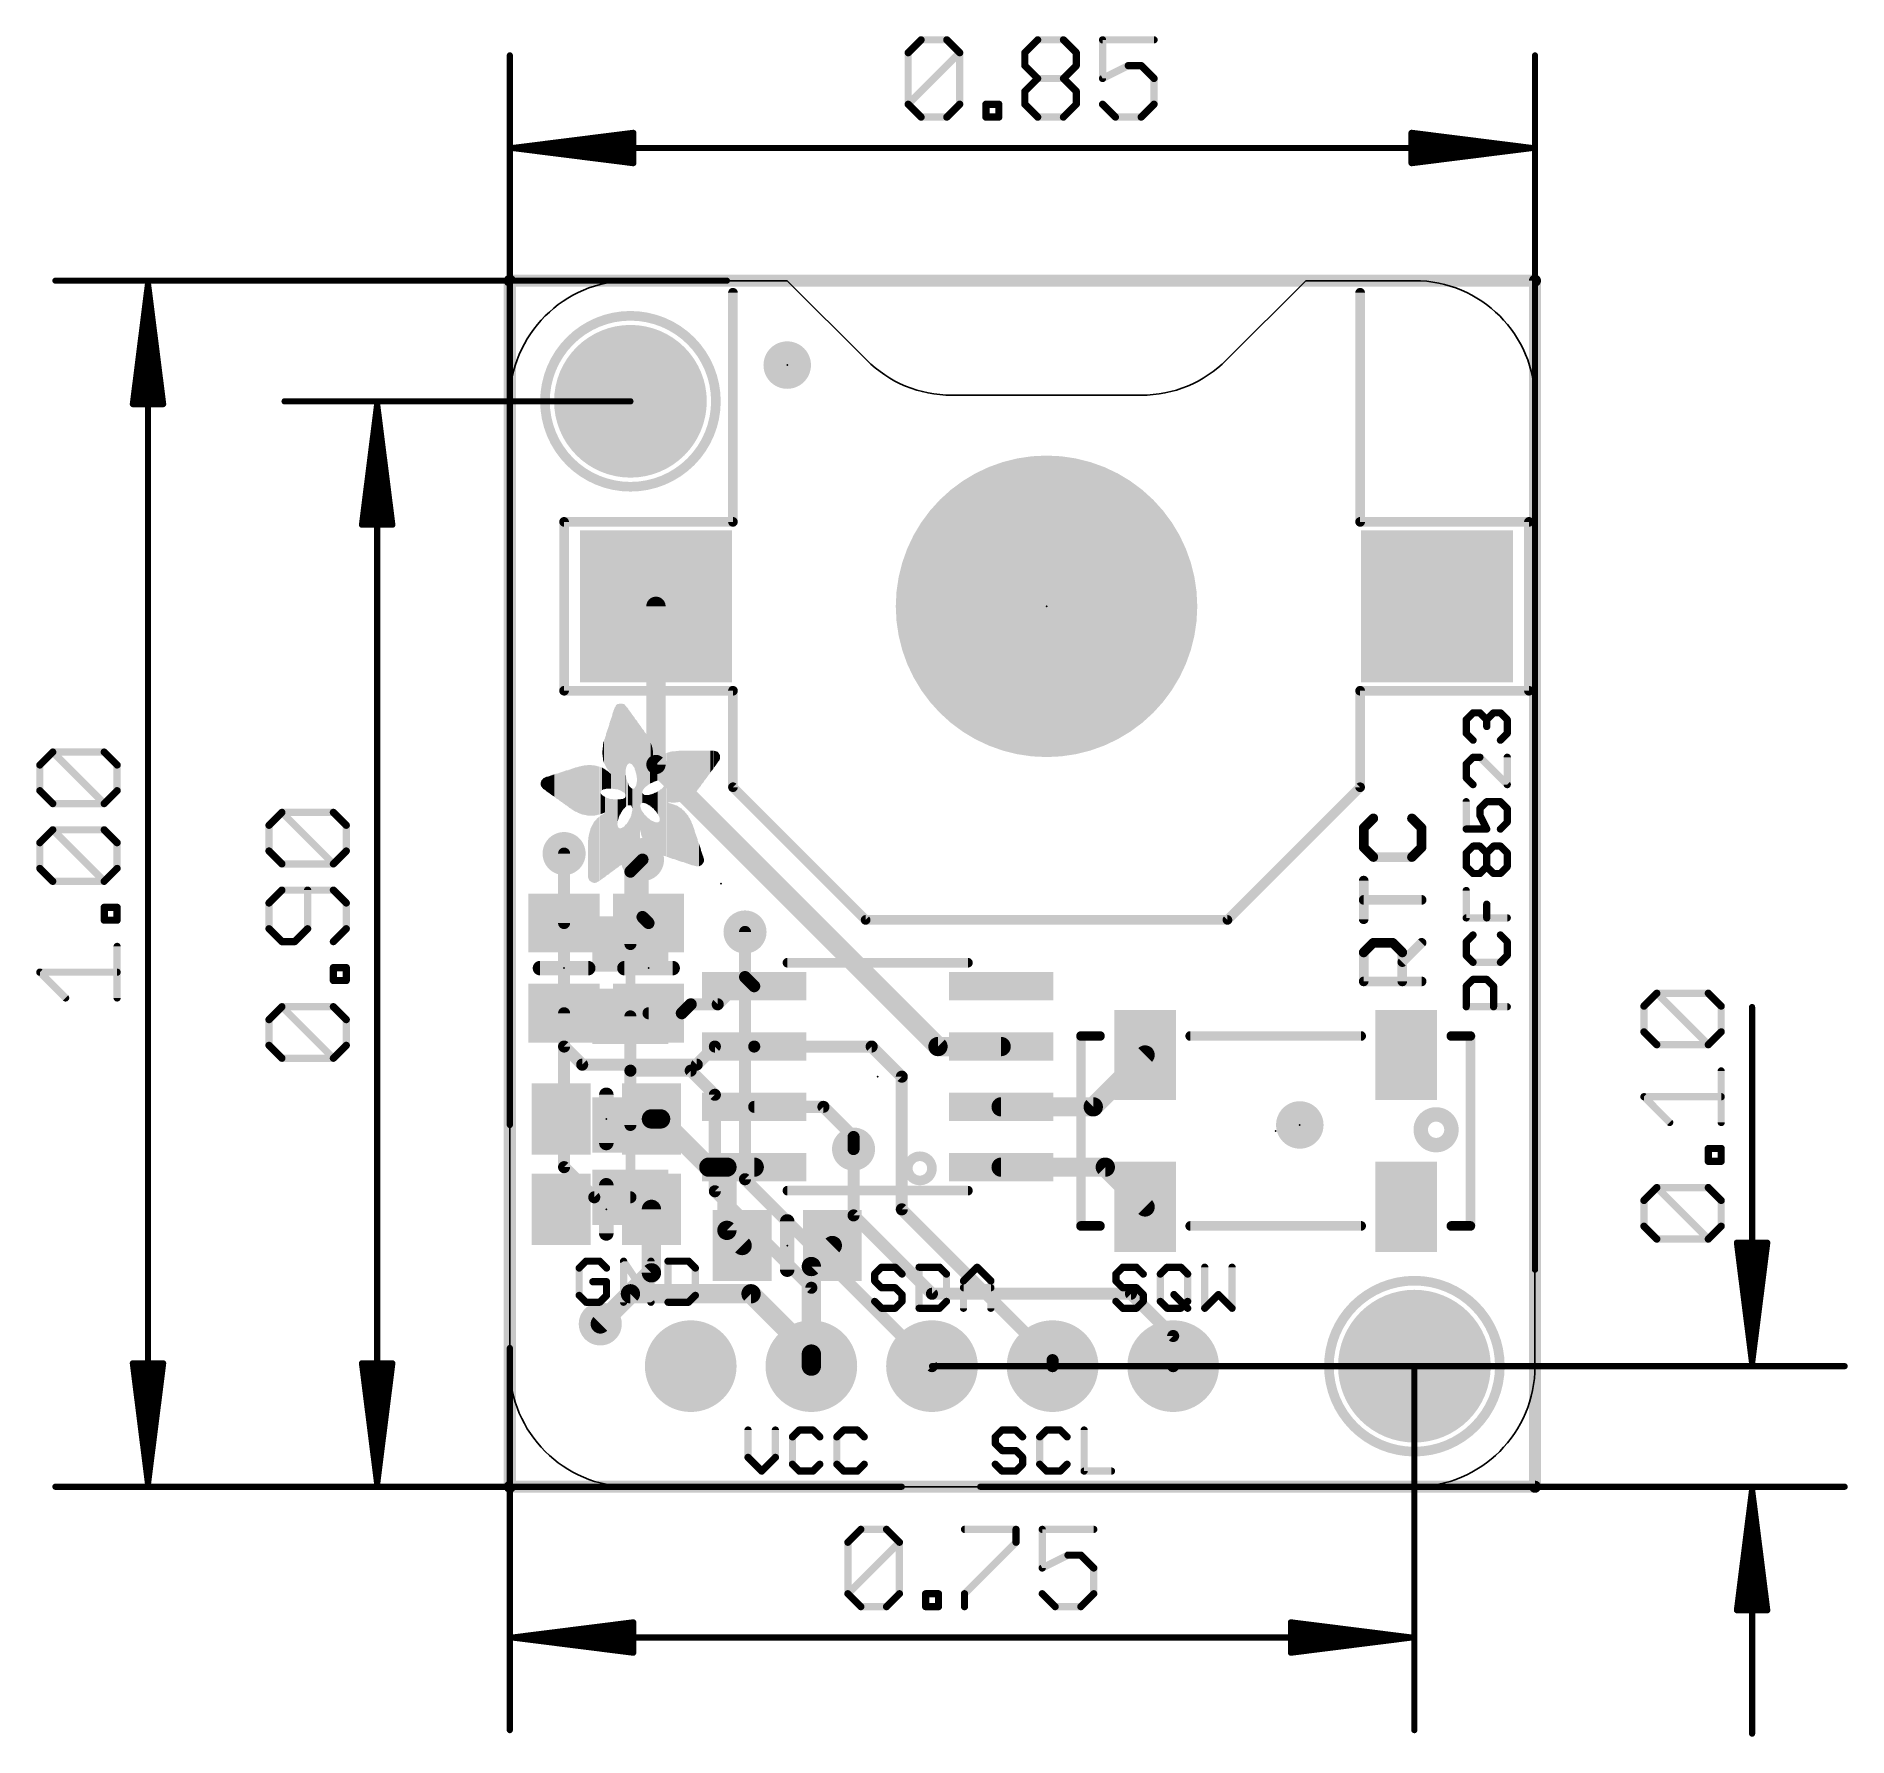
# Model space of a CAD drawing. Extents: x -10 to 28.2, y -5.3 to 30.5.
import ezdxf

# ---------------------------------------------------------------- set-up
doc = ezdxf.new("R2010")
doc.units = 0
for name, color, linetype in [('1', 12, 'CONTINUOUS'), ('16', 132, 'CONTINUOUS'), ('17', 110, 'CONTINUOUS'), ('18', 110, 'CONTINUOUS'), ('20', 53, 'CONTINUOUS'), ('21', 40, 'CONTINUOUS'), ('23', 53, 'CONTINUOUS'), ('47', 253, 'CONTINUOUS')]:
    doc.layers.add(name, color=color, linetype=linetype)

# ---------------------------------------------------------------- blocks, each defined once
blk = doc.blocks.new('RECT')
blk.add_solid([(-0.5, -0.5), (0.5, -0.5), (-0.5, 0.5), (0.5, 0.5)])
blk = doc.blocks.new('PIE')
at = {"const_width": 0.5}
blk.add_lwpolyline([(0, -0.25, 1), (0, 0.25, 1), (0, -0.25)], format="xyb", dxfattribs=at)
blk = doc.blocks.new('ROUNDP')
at = {"const_width": 0.5}
blk.add_lwpolyline([(0, -0.25, 1), (0, 0.25, 1), (0, -0.25)], format="xyb", dxfattribs=at)
blk = doc.blocks.new('ROUNDV')
at = {"const_width": 0.5}
blk.add_lwpolyline([(0, -0.25, 1), (0, 0.25, 1), (0, -0.25)], format="xyb", dxfattribs=at)

msp = doc.modelspace()

# ---------------------------------------------------------------- linework, layer by layer
at = {"layer": '1'}
for points, const_width in [([(21.59, 25.4), (0, 25.4)], 0.254), ([(0, 25.4), (0, 0)], 0.254), ([(21.59, 0), (21.59, 25.4)], 0.254), ([(3.0776, 15.2104), (3.0776, 18.542)], 0.4064), ([(9.017, 9.271), (3.0776, 15.2104)], 0.4064), ([(1.143, 11.872), (1.143, 13.335)], 0.254), ([(2.794, 11.999), (2.794, 13.208)], 0.254), ([(2.921, 11.872), (2.794, 11.999)], 0.254), ([(4.953, 11.684), (4.953, 10.735)], 0.254), ([(4.953, 10.735), (4.378, 10.16)], 0.254), ([(4.953, 10.735), (5.147, 10.541)], 0.254), ([(1.143, 9.271), (1.143, 9.972)], 0.254), ([(3.622, 9.972), (2.921, 9.972)], 0.254), ([(3.81, 10.16), (3.622, 9.972)], 0.254), ([(4.378, 10.16), (3.81, 10.16)], 0.254), ([(1.524, 8.89), (1.143, 9.271)], 0.254), ([(4.318, 9.271), (3.937, 8.89)], 0.254), ([(5.147, 9.271), (4.318, 9.271)], 0.254), ([(7.62, 9.271), (5.147, 9.271)], 0.254), ([(8.255, 8.636), (7.62, 9.271)], 0.254), ([(9.017, 9.271), (10.347, 9.271)], 0.4064), ([(12.287, 8.001), (13.379, 9.093)], 0.4064), ([(3.937, 8.89), (1.524, 8.89)], 0.254), ([(8.255, 5.842), (8.255, 8.636)], 0.254), ([(5.147, 8.001), (6.604, 8.001)], 0.254), ([(7.239, 7.366), (6.604, 8.001)], 0.254), ([(10.347, 8.001), (12.287, 8.001)], 0.4064), ([(2.982, 7.747), (3.175, 7.747)], 0.4064), ([(3.175, 7.747), (4.191, 6.731)], 0.4064), ([(7.239, 7.112), (7.239, 7.366)], 0.254), ([(4.191, 6.731), (4.572, 6.731)], 0.4064), ([(4.572, 6.731), (5.147, 6.731)], 0.4064), ([(4.572, 5.4), (4.572, 6.731)], 0.4064), ([(10.347, 6.731), (12.541, 6.731)], 0.4064), ([(12.541, 6.731), (13.379, 5.893)], 0.4064), ([(2.982, 5.842), (2.982, 4.506)], 0.4064), ([(11.43, 2.667), (8.255, 5.842)], 0.254), ([(4.892, 5.08), (4.572, 5.4)], 0.4064), ([(6.792, 5.08), (6.35, 4.638)], 0.4064), ([(2.982, 4.506), (1.905, 3.429)], 0.4064), ([(6.35, 4.638), (6.35, 2.54)], 0.4064), ([(11.43, 2.54), (11.43, 2.667)], 0.254), ([(0, 0), (21.59, 0)], 0.254)]:
    msp.add_lwpolyline(points, dxfattribs=dict(at, const_width=const_width))
for points, const_width in [([(0, 25.4635, 1), (0, 25.3365)], 0.127), ([(0.0635, 25.4, 1), (-0.0635, 25.4)], 0.127), ([(21.6535, 25.4, 1), (21.5265, 25.4)], 0.127), ([(21.59, 25.3365, 1), (21.59, 25.4635)], 0.127), ([(3.1792, 18.542, 1), (2.976, 18.542)], 0.2032), ([(2.976, 15.2104, 1), (3.1792, 15.2104)], 0.2032), ([(3.1494, 15.2822, 1), (3.0058, 15.1386)], 0.2032), ([(1.2065, 13.335, 1), (1.0795, 13.335)], 0.127), ([(2.8575, 13.208, 1), (2.7305, 13.208)], 0.127), ([(1.0795, 11.872, 1), (1.2065, 11.872)], 0.127), ([(2.8389, 12.0439, 1), (2.7491, 11.9541)], 0.127), ([(2.7305, 11.999, 1), (2.8575, 11.999)], 0.127), ([(2.8761, 11.8271, 1), (2.9659, 11.9169)], 0.127), ([(5.0165, 11.684, 1), (4.8895, 11.684)], 0.127), ([(4.9979, 10.7799, 1), (4.9081, 10.6901)], 0.127), ([(4.8895, 10.735, 1), (5.0165, 10.735)], 0.127), ([(4.9979, 10.6901, 1), (4.9081, 10.7799)], 0.127), ([(5.1021, 10.4961, 1), (5.1919, 10.5859)], 0.127), ([(1.2065, 9.972, 1), (1.0795, 9.972)], 0.127), ([(2.921, 10.0355, 1), (2.921, 9.9085)], 0.127), ([(3.5771, 10.0169, 1), (3.6669, 9.9271)], 0.127), ([(3.622, 9.9085, 1), (3.622, 10.0355)], 0.127), ([(3.81, 10.2235, 1), (3.81, 10.0965)], 0.127), ([(3.8549, 10.1151, 1), (3.7651, 10.2049)], 0.127), ([(4.3331, 10.2049, 1), (4.4229, 10.1151)], 0.127), ([(4.378, 10.0965, 1), (4.378, 10.2235)], 0.127), ([(1.1879, 9.3159, 1), (1.0981, 9.2261)], 0.127), ([(1.0795, 9.271, 1), (1.2065, 9.271)], 0.127), ([(4.318, 9.3345, 1), (4.318, 9.2075)], 0.127), ([(4.3629, 9.2261, 1), (4.2731, 9.3159)], 0.127), ([(5.147, 9.3345, 1), (5.147, 9.2075)], 0.127), ([(5.147, 9.2075, 1), (5.147, 9.3345)], 0.127), ([(7.6649, 9.3159, 1), (7.5751, 9.2261)], 0.127), ([(7.62, 9.2075, 1), (7.62, 9.3345)], 0.127), ([(9.017, 9.3726, 1), (9.017, 9.1694)], 0.2032), ([(8.9452, 9.1992, 1), (9.0888, 9.3428)], 0.2032), ([(10.347, 9.1694, 1), (10.347, 9.3726)], 0.2032), ([(13.4508, 9.0212, 1), (13.3072, 9.1648)], 0.2032), ([(1.524, 8.9535, 1), (1.524, 8.8265)], 0.127), ([(1.4791, 8.8451, 1), (1.5689, 8.9349)], 0.127), ([(3.8921, 8.9349, 1), (3.9819, 8.8451)], 0.127), ([(3.937, 8.8265, 1), (3.937, 8.9535)], 0.127), ([(8.3185, 8.636, 1), (8.1915, 8.636)], 0.127), ([(8.2101, 8.5911, 1), (8.2999, 8.6809)], 0.127), ([(5.147, 8.0645, 1), (5.147, 7.9375)], 0.127), ([(6.6489, 8.0459, 1), (6.5591, 7.9561)], 0.127), ([(6.604, 7.9375, 1), (6.604, 8.0645)], 0.127), ([(10.347, 8.1026, 1), (10.347, 7.8994)], 0.2032), ([(12.2152, 8.0728, 1), (12.3588, 7.9292)], 0.2032), ([(12.287, 7.8994, 1), (12.287, 8.1026)], 0.2032), ([(2.982, 7.8486, 1), (2.982, 7.6454)], 0.2032), ([(3.2468, 7.8188, 1), (3.1032, 7.6752)], 0.2032), ([(3.175, 7.6454, 1), (3.175, 7.8486)], 0.2032), ([(7.3025, 7.366, 1), (7.1755, 7.366)], 0.127), ([(7.1941, 7.3211, 1), (7.2839, 7.4109)], 0.127), ([(4.191, 6.8326, 1), (4.191, 6.6294)], 0.2032), ([(4.1192, 6.6592, 1), (4.2628, 6.8028)], 0.2032), ([(4.572, 6.8326, 1), (4.572, 6.6294)], 0.2032), ([(4.6736, 6.731, 1), (4.4704, 6.731)], 0.2032), ([(4.572, 6.6294, 1), (4.572, 6.8326)], 0.2032), ([(5.147, 6.6294, 1), (5.147, 6.8326)], 0.2032), ([(7.1755, 7.112, 1), (7.3025, 7.112)], 0.127), ([(10.347, 6.8326, 1), (10.347, 6.6294)], 0.2032), ([(12.6128, 6.8028, 1), (12.4692, 6.6592)], 0.2032), ([(12.541, 6.6294, 1), (12.541, 6.8326)], 0.2032), ([(3.0836, 5.842, 1), (2.8804, 5.842)], 0.2032), ([(8.2999, 5.8869, 1), (8.2101, 5.7971)], 0.127), ([(8.1915, 5.842, 1), (8.3185, 5.842)], 0.127), ([(13.3072, 5.8212, 1), (13.4508, 5.9648)], 0.2032), ([(4.4704, 5.4, 1), (4.6736, 5.4)], 0.2032), ([(4.6438, 5.4718, 1), (4.5002, 5.3282)], 0.2032), ([(4.8202, 5.0082, 1), (4.9638, 5.1518)], 0.2032), ([(6.8638, 5.0082, 1), (6.7202, 5.1518)], 0.2032), ([(2.8804, 4.506, 1), (3.0836, 4.506)], 0.2032), ([(3.0538, 4.4342, 1), (2.9102, 4.5778)], 0.2032), ([(6.4516, 4.638, 1), (6.2484, 4.638)], 0.2032), ([(6.2782, 4.7098, 1), (6.4218, 4.5662)], 0.2032), ([(1.8332, 3.5008, 1), (1.9768, 3.3572)], 0.2032), ([(11.4935, 2.667, 1), (11.3665, 2.667)], 0.127), ([(11.3851, 2.6221, 1), (11.4749, 2.7119)], 0.127), ([(6.2484, 2.54, 1), (6.4516, 2.54)], 0.2032), ([(11.3665, 2.54, 1), (11.4935, 2.54)], 0.127), ([(0, 0.0635, 1), (0, -0.0635)], 0.127), ([(-0.0635, 0, 1), (0.0635, 0)], 0.127), ([(21.5265, 0, 1), (21.6535, 0)], 0.127), ([(21.59, -0.0635, 1), (21.59, 0.0635)], 0.127)]:
    msp.add_lwpolyline(points, format="xyb", dxfattribs=dict(at, const_width=const_width))
at = {"layer": '16'}
for points, const_width in [([(1.143, 6.731), (1.143, 13.335)], 0.254), ([(2.54, 12.954), (2.794, 13.208)], 0.254), ([(2.54, 11.43), (2.54, 12.954)], 0.254), ([(4.953, 6.477), (4.953, 11.684)], 0.254), ([(2.54, 8.763), (2.54, 9.906)], 0.254), ([(2.54, 7.62), (2.54, 8.763)], 0.254), ([(3.81, 8.763), (2.54, 8.763)], 0.254), ([(4.318, 8.255), (3.81, 8.763)], 0.254), ([(4.318, 6.223), (4.318, 8.255)], 0.254), ([(7.239, 5.715), (7.239, 7.112)], 0.254), ([(1.778, 6.096), (1.143, 6.731)], 0.254), ([(8.89, 2.54), (4.953, 6.477)], 0.254), ([(1.778, 6.096), (2.54, 6.096)], 0.254), ([(6.35, 4.191), (4.318, 6.223)], 0.254), ([(8.89, 4.064), (7.239, 5.715)], 0.254), ([(1.905, 3.429), (2.54, 4.064)], 0.4064), ([(2.54, 4.064), (5.08, 4.064)], 0.4064), ([(5.08, 4.064), (6.35, 2.794)], 0.4064), ([(6.35, 2.54), (6.35, 4.191)], 0.254), ([(13.081, 4.064), (8.89, 4.064)], 0.254), ([(13.97, 3.175), (13.081, 4.064)], 0.254), ([(13.97, 2.54), (13.97, 3.175)], 0.254), ([(6.35, 2.794), (6.35, 2.54)], 0.4064)]:
    msp.add_lwpolyline(points, dxfattribs=dict(at, const_width=const_width))
for points, const_width in [([(1.2065, 13.335, 1), (1.0795, 13.335)], 0.127), ([(2.6035, 12.954, 1), (2.4765, 12.954)], 0.127), ([(2.4951, 12.9989, 1), (2.5849, 12.9091)], 0.127), ([(2.8389, 13.1631, 1), (2.7491, 13.2529)], 0.127), ([(2.4765, 11.43, 1), (2.6035, 11.43)], 0.127), ([(5.0165, 11.684, 1), (4.8895, 11.684)], 0.127), ([(2.6035, 9.906, 1), (2.4765, 9.906)], 0.127), ([(2.6035, 8.763, 1), (2.4765, 8.763)], 0.127), ([(2.54, 8.8265, 1), (2.54, 8.6995)], 0.127), ([(2.4765, 8.763, 1), (2.6035, 8.763)], 0.127), ([(3.8549, 8.8079, 1), (3.7651, 8.7181)], 0.127), ([(3.81, 8.6995, 1), (3.81, 8.8265)], 0.127), ([(4.3815, 8.255, 1), (4.2545, 8.255)], 0.127), ([(4.2731, 8.2101, 1), (4.3629, 8.2999)], 0.127), ([(2.4765, 7.62, 1), (2.6035, 7.62)], 0.127), ([(7.3025, 7.112, 1), (7.1755, 7.112)], 0.127), ([(1.1879, 6.7759, 1), (1.0981, 6.6861)], 0.127), ([(1.0795, 6.731, 1), (1.2065, 6.731)], 0.127), ([(4.9979, 6.5219, 1), (4.9081, 6.4321)], 0.127), ([(4.8895, 6.477, 1), (5.0165, 6.477)], 0.127), ([(1.778, 6.1595, 1), (1.778, 6.0325)], 0.127), ([(1.7331, 6.0511, 1), (1.8229, 6.1409)], 0.127), ([(2.54, 6.0325, 1), (2.54, 6.1595)], 0.127), ([(4.3629, 6.2679, 1), (4.2731, 6.1781)], 0.127), ([(4.2545, 6.223, 1), (4.3815, 6.223)], 0.127), ([(7.2839, 5.7599, 1), (7.1941, 5.6701)], 0.127), ([(7.1755, 5.715, 1), (7.3025, 5.715)], 0.127), ([(2.54, 4.1656, 1), (2.54, 3.9624)], 0.2032), ([(2.6118, 3.9922, 1), (2.4682, 4.1358)], 0.2032), ([(5.1518, 4.1358, 1), (5.0082, 3.9922)], 0.2032), ([(5.08, 3.9624, 1), (5.08, 4.1656)], 0.2032), ([(6.4135, 4.191, 1), (6.2865, 4.191)], 0.127), ([(6.3051, 4.1461, 1), (6.3949, 4.2359)], 0.127), ([(8.89, 4.1275, 1), (8.89, 4.0005)], 0.127), ([(8.8451, 4.0191, 1), (8.9349, 4.1089)], 0.127), ([(13.1259, 4.1089, 1), (13.0361, 4.0191)], 0.127), ([(13.081, 4.0005, 1), (13.081, 4.1275)], 0.127), ([(1.8332, 3.5008, 1), (1.9768, 3.3572)], 0.2032), ([(14.0335, 3.175, 1), (13.9065, 3.175)], 0.127), ([(13.9251, 3.1301, 1), (14.0149, 3.2199)], 0.127), ([(6.4516, 2.794, 1), (6.2484, 2.794)], 0.2032), ([(6.2782, 2.7222, 1), (6.4218, 2.8658)], 0.2032), ([(6.2484, 2.54, 1), (6.4516, 2.54)], 0.2032), ([(6.2865, 2.54, 1), (6.4135, 2.54)], 0.127), ([(8.8451, 2.4951, 1), (8.9349, 2.5849)], 0.127), ([(13.9065, 2.54, 1), (14.0335, 2.54)], 0.127)]:
    msp.add_lwpolyline(points, format="xyb", dxfattribs=dict(at, const_width=const_width))
at = {"layer": '20'}
for p, q in [((2.54, 25.4), (5.842, 25.4)), ((5.842, 25.4), (7.5111, 23.7309)), ((15.095, 23.7309), (16.764, 25.4)), ((16.764, 25.4), (19.05, 25.4)), ((9.3071, 22.987), (13.2989, 22.987)), ((0, 2.54), (0, 22.86)), ((21.59, 22.86), (21.59, 2.54)), ((19.05, 0), (2.54, 0))]:
    msp.add_line(p, q, dxfattribs=at)
for centre, start, end in [((2.54, 22.86), 90, 180), ((19.05, 22.86), 0, 90), ((9.3071, 25.527), 225, 270), ((13.2989, 25.527), 270, 315), ((2.54, 2.54), 180, 270), ((19.05, 2.54), 270, 0)]:
    msp.add_arc(centre, 2.54, start, end, dxfattribs=at)
at = {"layer": '21'}
for points, const_width in [([(4.699, 25.146), (4.699, 20.32)], 0.2032), ([(17.907, 20.32), (17.907, 25.146)], 0.2032), ([(4.699, 20.32), (1.143, 20.32)], 0.2032), ([(1.143, 20.32), (1.143, 16.764)], 0.2032), ([(21.463, 20.32), (17.907, 20.32)], 0.2032), ([(21.463, 16.764), (21.463, 20.32)], 0.2032), ([(1.143, 16.764), (4.699, 16.764)], 0.2032), ([(4.699, 16.764), (4.699, 14.732)], 0.2032), ([(17.907, 14.732), (17.907, 16.764)], 0.2032), ([(17.907, 16.764), (21.463, 16.764)], 0.2032), ([(20.1415, 16.1545), (20.2855, 16.2985)], 0.1524), ([(20.1415, 15.8664), (20.1415, 16.1545)], 0.1524), ([(20.2855, 16.2985), (20.4296, 16.2985)], 0.1524), ([(20.4296, 16.2985), (20.5736, 16.1545)], 0.1524), ([(20.5736, 16.1545), (20.7177, 16.2985)], 0.1524), ([(20.5736, 16.1545), (20.5736, 16.0104)], 0.1524), ([(20.7177, 16.2985), (20.8617, 16.2985)], 0.1524), ([(20.8617, 16.2985), (21.0058, 16.1545)], 0.1524), ([(21.0058, 16.1545), (21.0058, 15.8664)], 0.1524), ([(20.2855, 15.7223), (20.1415, 15.8664)], 0.1524), ([(21.0058, 15.8664), (20.8617, 15.7223)], 0.1524), ([(20.2855, 15.363), (20.1415, 15.219)], 0.1524), ([(20.1415, 15.219), (20.1415, 14.9309)], 0.1524), ([(20.4296, 15.363), (20.2855, 15.363)], 0.1524), ([(21.0058, 14.7868), (20.4296, 15.363)], 0.1524), ([(21.0058, 15.363), (21.0058, 14.7868)], 0.1524), ([(20.1415, 14.9309), (20.2855, 14.7868)], 0.1524), ([(4.699, 14.732), (7.493, 11.938)], 0.2032), ([(15.113, 11.938), (17.907, 14.732)], 0.2032), ([(20.1415, 14.4275), (20.1415, 13.8513)], 0.1524), ([(20.4296, 14.2834), (20.5736, 14.4275)], 0.1524), ([(20.5736, 14.4275), (20.8617, 14.4275)], 0.1524), ([(20.8617, 14.4275), (21.0058, 14.2834)], 0.1524), ([(18.1855, 14.0755), (17.9822, 13.8722)], 0.2032), ([(19.2024, 13.8722), (18.999, 14.0755)], 0.2032), ([(20.4296, 14.1394), (20.4296, 14.2834)], 0.1524), ([(20.5736, 13.8513), (20.4296, 14.1394)], 0.1524), ([(21.0058, 14.2834), (21.0058, 13.9953)], 0.1524), ([(17.9822, 13.8722), (17.9822, 13.4654)], 0.2032), ([(19.2024, 13.4654), (19.2024, 13.8722)], 0.2032), ([(20.1415, 13.8513), (20.5736, 13.8513)], 0.1524), ([(21.0058, 13.9953), (20.8617, 13.8513)], 0.1524), ([(17.9822, 13.4654), (18.1855, 13.2621)], 0.2032), ([(18.1855, 13.2621), (18.999, 13.2621)], 0.2032), ([(18.999, 13.2621), (19.2024, 13.4654)], 0.2032), ([(20.1415, 13.3479), (20.2855, 13.492)], 0.1524), ([(20.1415, 13.0598), (20.1415, 13.3479)], 0.1524), ([(20.2855, 13.492), (20.4296, 13.492)], 0.1524), ([(20.4296, 13.492), (20.5736, 13.3479)], 0.1524), ([(20.5736, 13.3479), (20.7177, 13.492)], 0.1524), ([(20.5736, 13.0598), (20.5736, 13.3479)], 0.1524), ([(20.7177, 13.492), (20.8617, 13.492)], 0.1524), ([(20.8617, 13.492), (21.0058, 13.3479)], 0.1524), ([(21.0058, 13.3479), (21.0058, 13.0598)], 0.1524), ([(20.2855, 12.9158), (20.1415, 13.0598)], 0.1524), ([(20.4296, 12.9158), (20.2855, 12.9158)], 0.1524), ([(20.5736, 13.0598), (20.4296, 12.9158)], 0.1524), ([(20.7177, 12.9158), (20.5736, 13.0598)], 0.1524), ([(20.8617, 12.9158), (20.7177, 12.9158)], 0.1524), ([(21.0058, 13.0598), (20.8617, 12.9158)], 0.1524), ([(17.9822, 11.9523), (17.9822, 12.7658)], 0.2032), ([(20.1415, 11.9802), (20.1415, 12.5565)], 0.1524), ([(19.2024, 12.3591), (17.9822, 12.3591)], 0.2032), ([(20.5736, 11.9802), (20.5736, 12.2683)], 0.1524), ([(7.493, 11.938), (15.113, 11.938)], 0.2032), ([(21.0058, 11.9802), (20.1415, 11.9802)], 0.1524), ([(17.9822, 11.2527), (18.1855, 11.4561)], 0.2032), ([(18.1855, 11.4561), (18.5923, 11.4561)], 0.2032), ([(18.5923, 11.4561), (18.7957, 11.2527)], 0.2032), ([(18.7957, 11.0493), (19.2024, 11.4561)], 0.2032), ([(20.2855, 11.6209), (20.1415, 11.4769)], 0.1524), ([(20.1415, 11.4769), (20.1415, 11.1888)], 0.1524), ([(21.0058, 11.4769), (20.8617, 11.6209)], 0.1524), ([(21.0058, 11.1888), (21.0058, 11.4769)], 0.1524), ([(1.651, 10.922), (0.635, 10.922)], 0.3048), ([(2.413, 10.922), (3.429, 10.922)], 0.3048), ([(5.847, 11.036), (9.647, 11.036)], 0.2032), ([(17.9822, 10.6426), (17.9822, 11.2527)], 0.2032), ([(18.7957, 11.2527), (18.7957, 10.6426)], 0.2032), ([(20.1415, 11.1888), (20.2855, 11.0447)], 0.1524), ([(20.2855, 11.0447), (20.8617, 11.0447)], 0.1524), ([(20.8617, 11.0447), (21.0058, 11.1888)], 0.1524), ([(19.2024, 10.6426), (17.9822, 10.6426)], 0.2032), ([(20.1415, 10.5414), (20.2855, 10.6854)], 0.1524), ([(20.2855, 10.6854), (20.5736, 10.6854)], 0.1524), ([(20.5736, 10.6854), (20.7177, 10.5414)], 0.1524), ([(20.1415, 10.1092), (20.1415, 10.5414)], 0.1524), ([(20.7177, 10.5414), (20.7177, 10.1092)], 0.1524), ([(21.0058, 10.1092), (20.1415, 10.1092)], 0.1524), ([(12.429, 9.493), (12.029, 9.493)], 0.2032), ([(12.029, 9.493), (12.029, 5.493)], 0.2032), ([(14.329, 9.493), (17.929, 9.493)], 0.2032), ([(19.829, 9.493), (20.229, 9.493)], 0.2032), ([(20.229, 9.493), (20.229, 5.493)], 0.2032), ([(2.032, 7.239), (2.032, 8.255)], 0.3048), ([(2.032, 5.334), (2.032, 6.35)], 0.3048), ([(9.647, 6.236), (5.847, 6.236)], 0.2032), ([(5.842, 4.572), (5.842, 5.588)], 0.3048), ([(12.029, 5.493), (12.429, 5.493)], 0.2032), ([(14.329, 5.493), (17.929, 5.493)], 0.2032), ([(20.229, 5.493), (19.829, 5.493)], 0.2032), ([(1.6047, 4.7505), (1.4606, 4.6065)], 0.1524), ([(1.4606, 4.6065), (1.4606, 4.0303)], 0.1524), ([(1.8928, 4.7505), (1.6047, 4.7505)], 0.1524), ([(2.0369, 4.6065), (1.8928, 4.7505)], 0.1524), ([(2.3962, 3.8862), (2.3962, 4.7505)], 0.1524), ([(2.3962, 4.7505), (2.9724, 3.8862)], 0.1524), ([(2.9724, 3.8862), (2.9724, 4.7505)], 0.1524), ([(3.3317, 4.7505), (3.3317, 3.8862)], 0.1524), ([(3.7639, 4.7505), (3.3317, 4.7505)], 0.1524), ([(3.9079, 4.6065), (3.7639, 4.7505)], 0.1524), ([(3.9079, 4.0303), (3.9079, 4.6065)], 0.1524), ([(7.8277, 4.6235), (7.6836, 4.4795)], 0.1524), ([(8.1158, 4.6235), (7.8277, 4.6235)], 0.1524), ([(8.2599, 4.4795), (8.1158, 4.6235)], 0.1524), ([(8.6192, 4.6235), (8.6192, 3.7592)], 0.1524), ([(9.0513, 4.6235), (8.6192, 4.6235)], 0.1524), ([(9.1954, 4.4795), (9.0513, 4.6235)], 0.1524), ([(9.5547, 4.3354), (9.8428, 4.6235)], 0.1524), ([(9.8428, 4.6235), (10.1309, 4.3354)], 0.1524), ([(12.9077, 4.6235), (12.7636, 4.4795)], 0.1524), ([(13.1958, 4.6235), (12.9077, 4.6235)], 0.1524), ([(13.3399, 4.4795), (13.1958, 4.6235)], 0.1524), ([(13.6992, 4.4795), (13.8432, 4.6235)], 0.1524), ([(13.8432, 4.6235), (14.1313, 4.6235)], 0.1524), ([(14.1313, 4.6235), (14.2754, 4.4795)], 0.1524), ([(14.6347, 4.6235), (14.6347, 3.7592)], 0.1524), ([(15.2109, 3.7592), (15.2109, 4.6235)], 0.1524), ([(2.0369, 4.3184), (1.7488, 4.3184)], 0.1524), ([(2.0369, 4.0303), (2.0369, 4.3184)], 0.1524), ([(7.6836, 4.4795), (7.6836, 4.3354)], 0.1524), ([(7.6836, 4.3354), (7.8277, 4.1914)], 0.1524), ([(7.8277, 4.1914), (8.1158, 4.1914)], 0.1524), ([(8.1158, 4.1914), (8.2599, 4.0473)], 0.1524), ([(9.1954, 3.9033), (9.1954, 4.4795)], 0.1524), ([(9.5547, 3.7592), (9.5547, 4.3354)], 0.1524), ([(9.5547, 4.1914), (10.1309, 4.1914)], 0.1524), ([(10.1309, 4.3354), (10.1309, 3.7592)], 0.1524), ([(12.7636, 4.4795), (12.7636, 4.3354)], 0.1524), ([(12.7636, 4.3354), (12.9077, 4.1914)], 0.1524), ([(12.9077, 4.1914), (13.1958, 4.1914)], 0.1524), ([(13.1958, 4.1914), (13.3399, 4.0473)], 0.1524), ([(13.6992, 3.9033), (13.6992, 4.4795)], 0.1524), ([(14.2754, 4.4795), (14.2754, 3.9033)], 0.1524), ([(1.4606, 4.0303), (1.6047, 3.8862)], 0.1524), ([(1.6047, 3.8862), (1.8928, 3.8862)], 0.1524), ([(1.8928, 3.8862), (2.0369, 4.0303)], 0.1524), ([(3.3317, 3.8862), (3.7639, 3.8862)], 0.1524), ([(3.7639, 3.8862), (3.9079, 4.0303)], 0.1524), ([(7.8277, 3.7592), (7.6836, 3.9033)], 0.1524), ([(8.1158, 3.7592), (7.8277, 3.7592)], 0.1524), ([(8.2599, 3.9033), (8.1158, 3.7592)], 0.1524), ([(8.2599, 4.0473), (8.2599, 3.9033)], 0.1524), ([(8.6192, 3.7592), (9.0513, 3.7592)], 0.1524), ([(9.0513, 3.7592), (9.1954, 3.9033)], 0.1524), ([(12.9077, 3.7592), (12.7636, 3.9033)], 0.1524), ([(13.1958, 3.7592), (12.9077, 3.7592)], 0.1524), ([(13.3399, 3.9033), (13.1958, 3.7592)], 0.1524), ([(13.3399, 4.0473), (13.3399, 3.9033)], 0.1524), ([(13.8432, 3.7592), (13.6992, 3.9033)], 0.1524), ([(14.1313, 3.7592), (13.8432, 3.7592)], 0.1524), ([(13.9873, 4.0473), (14.2754, 3.7592)], 0.1524), ([(14.2754, 3.9033), (14.1313, 3.7592)], 0.1524), ([(14.6347, 3.7592), (14.9228, 4.0473)], 0.1524), ([(14.9228, 4.0473), (15.2109, 3.7592)], 0.1524), ([(5.0166, 1.1945), (5.0166, 0.6183)], 0.1524), ([(5.5929, 0.6183), (5.5929, 1.1945)], 0.1524), ([(6.0962, 1.1945), (5.9522, 1.0505)], 0.1524), ([(6.3843, 1.1945), (6.0962, 1.1945)], 0.1524), ([(6.5284, 1.0505), (6.3843, 1.1945)], 0.1524), ([(7.0317, 1.1945), (6.8877, 1.0505)], 0.1524), ([(7.3199, 1.1945), (7.0317, 1.1945)], 0.1524), ([(7.4639, 1.0505), (7.3199, 1.1945)], 0.1524), ([(10.3677, 1.1945), (10.2236, 1.0505)], 0.1524), ([(10.6558, 1.1945), (10.3677, 1.1945)], 0.1524), ([(10.7999, 1.0505), (10.6558, 1.1945)], 0.1524), ([(11.3032, 1.1945), (11.1592, 1.0505)], 0.1524), ([(11.5913, 1.1945), (11.3032, 1.1945)], 0.1524), ([(11.7354, 1.0505), (11.5913, 1.1945)], 0.1524), ([(12.0947, 1.1945), (12.0947, 0.3302)], 0.1524), ([(5.9522, 1.0505), (5.9522, 0.4743)], 0.1524), ([(6.8877, 1.0505), (6.8877, 0.4743)], 0.1524), ([(10.2236, 1.0505), (10.2236, 0.9064)], 0.1524), ([(10.2236, 0.9064), (10.3677, 0.7624)], 0.1524), ([(10.3677, 0.7624), (10.6558, 0.7624)], 0.1524), ([(10.6558, 0.7624), (10.7999, 0.6183)], 0.1524), ([(11.1592, 1.0505), (11.1592, 0.4743)], 0.1524), ([(5.0166, 0.6183), (5.3048, 0.3302)], 0.1524), ([(5.3048, 0.3302), (5.5929, 0.6183)], 0.1524), ([(5.9522, 0.4743), (6.0962, 0.3302)], 0.1524), ([(6.0962, 0.3302), (6.3843, 0.3302)], 0.1524), ([(6.3843, 0.3302), (6.5284, 0.4743)], 0.1524), ([(6.8877, 0.4743), (7.0317, 0.3302)], 0.1524), ([(7.0317, 0.3302), (7.3199, 0.3302)], 0.1524), ([(7.3199, 0.3302), (7.4639, 0.4743)], 0.1524), ([(10.3677, 0.3302), (10.2236, 0.4743)], 0.1524), ([(10.6558, 0.3302), (10.3677, 0.3302)], 0.1524), ([(10.7999, 0.4743), (10.6558, 0.3302)], 0.1524), ([(10.7999, 0.6183), (10.7999, 0.4743)], 0.1524), ([(11.1592, 0.4743), (11.3032, 0.3302)], 0.1524), ([(11.3032, 0.3302), (11.5913, 0.3302)], 0.1524), ([(11.5913, 0.3302), (11.7354, 0.4743)], 0.1524), ([(12.0947, 0.3302), (12.6709, 0.3302)], 0.1524)]:
    msp.add_lwpolyline(points, dxfattribs=dict(at, const_width=const_width))
for points, const_width in [([(4.7498, 25.146, 1), (4.6482, 25.146)], 0.1016), ([(17.9578, 25.146, 1), (17.8562, 25.146)], 0.1016), ([(2.54, 21.06, 1), (2.54, 24.66, 1), (2.54, 21.06)], 0.2032), ([(1.143, 20.3708, 1), (1.143, 20.2692)], 0.1016), ([(1.1938, 20.32, 1), (1.0922, 20.32)], 0.1016), ([(4.6482, 20.32, 1), (4.7498, 20.32)], 0.1016), ([(4.699, 20.2692, 1), (4.699, 20.3708)], 0.1016), ([(17.907, 20.3708, 1), (17.907, 20.2692)], 0.1016), ([(17.8562, 20.32, 1), (17.9578, 20.32)], 0.1016), ([(21.5138, 20.32, 1), (21.4122, 20.32)], 0.1016), ([(21.463, 20.2692, 1), (21.463, 20.3708)], 0.1016), ([(1.143, 16.8148, 1), (1.143, 16.7132)], 0.1016), ([(1.0922, 16.764, 1), (1.1938, 16.764)], 0.1016), ([(4.7498, 16.764, 1), (4.6482, 16.764)], 0.1016), ([(4.699, 16.7132, 1), (4.699, 16.8148)], 0.1016), ([(17.9578, 16.764, 1), (17.8562, 16.764)], 0.1016), ([(17.907, 16.8148, 1), (17.907, 16.7132)], 0.1016), ([(21.4122, 16.764, 1), (21.5138, 16.764)], 0.1016), ([(21.463, 16.7132, 1), (21.463, 16.8148)], 0.1016), ([(20.1145, 16.1814, 1), (20.1684, 16.1275)], 0.0762), ([(20.1796, 16.1545, 1), (20.1034, 16.1545)], 0.0762), ([(20.2855, 16.3366, 1), (20.2855, 16.2604)], 0.0762), ([(20.3125, 16.2716, 1), (20.2586, 16.3255)], 0.0762), ([(20.4565, 16.3255, 1), (20.4026, 16.2716)], 0.0762), ([(20.4296, 16.2604, 1), (20.4296, 16.3366)], 0.0762), ([(20.6117, 16.1545, 1), (20.5355, 16.1545)], 0.0762), ([(20.5467, 16.1814, 1), (20.6006, 16.1275)], 0.0762), ([(20.5355, 16.0104, 1), (20.6117, 16.0104)], 0.0762), ([(20.5467, 16.1275, 1), (20.6006, 16.1814)], 0.0762), ([(20.7177, 16.3366, 1), (20.7177, 16.2604)], 0.0762), ([(20.7446, 16.2716, 1), (20.6907, 16.3255)], 0.0762), ([(20.8887, 16.3255, 1), (20.8348, 16.2716)], 0.0762), ([(20.8617, 16.2604, 1), (20.8617, 16.3366)], 0.0762), ([(21.0439, 16.1545, 1), (20.9677, 16.1545)], 0.0762), ([(20.9789, 16.1275, 1), (21.0327, 16.1814)], 0.0762), ([(20.1684, 15.8933, 1), (20.1145, 15.8394)], 0.0762), ([(20.1034, 15.8664, 1), (20.1796, 15.8664)], 0.0762), ([(20.2586, 15.6954, 1), (20.3125, 15.7493)], 0.0762), ([(20.8348, 15.7493, 1), (20.8887, 15.6954)], 0.0762), ([(20.9677, 15.8664, 1), (21.0439, 15.8664)], 0.0762), ([(21.0327, 15.8394, 1), (20.9789, 15.8933)], 0.0762), ([(20.1145, 15.2459, 1), (20.1684, 15.192)], 0.0762), ([(20.1796, 15.219, 1), (20.1034, 15.219)], 0.0762), ([(20.2855, 15.4011, 1), (20.2855, 15.3249)], 0.0762), ([(20.3125, 15.3361, 1), (20.2586, 15.39)], 0.0762), ([(20.4565, 15.39, 1), (20.4026, 15.3361)], 0.0762), ([(20.4296, 15.3249, 1), (20.4296, 15.4011)], 0.0762), ([(21.0439, 15.363, 1), (20.9677, 15.363)], 0.0762), ([(20.1684, 14.9578, 1), (20.1145, 14.9039)], 0.0762), ([(20.1034, 14.9309, 1), (20.1796, 14.9309)], 0.0762), ([(4.7349, 14.7679, 1), (4.6631, 14.6961)], 0.1016), ([(4.6482, 14.732, 1), (4.7498, 14.732)], 0.1016), ([(17.8562, 14.732, 1), (17.9578, 14.732)], 0.1016), ([(17.9429, 14.6961, 1), (17.8711, 14.7679)], 0.1016), ([(20.1796, 14.4275, 1), (20.1034, 14.4275)], 0.0762), ([(20.2586, 14.7599, 1), (20.3125, 14.8137)], 0.0762), ([(20.5736, 14.4656, 1), (20.5736, 14.3894)], 0.0762), ([(20.6006, 14.4006, 1), (20.5467, 14.4544)], 0.0762), ([(20.8887, 14.4544, 1), (20.8348, 14.4006)], 0.0762), ([(20.8617, 14.3894, 1), (20.8617, 14.4656)], 0.0762), ([(20.9677, 14.7868, 1), (21.0439, 14.7868)], 0.0762), ([(20.9789, 14.7599, 1), (21.0327, 14.8137)], 0.0762), ([(18.2215, 14.0396, 1), (18.1496, 14.1115)], 0.1016), ([(19.0349, 14.1115, 1), (18.9631, 14.0396)], 0.1016), ([(20.4026, 14.3104, 1), (20.4565, 14.2565)], 0.0762), ([(20.4677, 14.2834, 1), (20.3915, 14.2834)], 0.0762), ([(20.4637, 14.1564, 1), (20.3955, 14.1223)], 0.0762), ([(20.3915, 14.1394, 1), (20.4677, 14.1394)], 0.0762), ([(21.0439, 14.2834, 1), (20.9677, 14.2834)], 0.0762), ([(20.9789, 14.2565, 1), (21.0327, 14.3104)], 0.0762), ([(17.9462, 13.9081, 1), (18.0181, 13.8362)], 0.1016), ([(18.033, 13.8722, 1), (17.9314, 13.8722)], 0.1016), ([(19.2532, 13.8722, 1), (19.1516, 13.8722)], 0.1016), ([(19.1665, 13.8362, 1), (19.2383, 13.9081)], 0.1016), ([(20.1415, 13.8894, 1), (20.1415, 13.8132)], 0.0762), ([(20.1034, 13.8513, 1), (20.1796, 13.8513)], 0.0762), ([(20.5396, 13.8342, 1), (20.6077, 13.8683)], 0.0762), ([(20.5736, 13.8132, 1), (20.5736, 13.8894)], 0.0762), ([(20.8348, 13.8782, 1), (20.8887, 13.8243)], 0.0762), ([(20.9677, 13.9953, 1), (21.0439, 13.9953)], 0.0762), ([(21.0327, 13.9684, 1), (20.9789, 14.0223)], 0.0762), ([(18.0181, 13.5013, 1), (17.9462, 13.4295)], 0.1016), ([(17.9314, 13.4654, 1), (18.033, 13.4654)], 0.1016), ([(18.1855, 13.3129, 1), (18.1855, 13.2112)], 0.1016), ([(18.999, 13.2112, 1), (18.999, 13.3129)], 0.1016), ([(19.1516, 13.4654, 1), (19.2532, 13.4654)], 0.1016), ([(19.2383, 13.4295, 1), (19.1665, 13.5013)], 0.1016), ([(20.1145, 13.3749, 1), (20.1684, 13.321)], 0.0762), ([(20.1796, 13.3479, 1), (20.1034, 13.3479)], 0.0762), ([(20.2855, 13.5301, 1), (20.2855, 13.4539)], 0.0762), ([(20.3125, 13.465, 1), (20.2586, 13.5189)], 0.0762), ([(20.4565, 13.5189, 1), (20.4026, 13.465)], 0.0762), ([(20.4296, 13.4539, 1), (20.4296, 13.5301)], 0.0762), ([(20.6117, 13.3479, 1), (20.5355, 13.3479)], 0.0762), ([(20.5467, 13.3749, 1), (20.6006, 13.321)], 0.0762), ([(20.5467, 13.321, 1), (20.6006, 13.3749)], 0.0762), ([(20.7177, 13.5301, 1), (20.7177, 13.4539)], 0.0762), ([(20.7446, 13.465, 1), (20.6907, 13.5189)], 0.0762), ([(20.8887, 13.5189, 1), (20.8348, 13.465)], 0.0762), ([(20.8617, 13.4539, 1), (20.8617, 13.5301)], 0.0762), ([(21.0439, 13.3479, 1), (20.9677, 13.3479)], 0.0762), ([(20.9789, 13.321, 1), (21.0327, 13.3749)], 0.0762), ([(18.1496, 13.2261, 1), (18.2215, 13.298)], 0.1016), ([(18.9631, 13.298, 1), (19.0349, 13.2261)], 0.1016), ([(20.1684, 13.0868, 1), (20.1145, 13.0329)], 0.0762), ([(20.1034, 13.0598, 1), (20.1796, 13.0598)], 0.0762), ([(20.2855, 12.9539, 1), (20.2855, 12.8777)], 0.0762), ([(20.2586, 12.8888, 1), (20.3125, 12.9427)], 0.0762), ([(20.4026, 12.9427, 1), (20.4565, 12.8888)], 0.0762), ([(20.4296, 12.8777, 1), (20.4296, 12.9539)], 0.0762), ([(20.6006, 13.0868, 1), (20.5467, 13.0329)], 0.0762), ([(20.5355, 13.0598, 1), (20.6117, 13.0598)], 0.0762), ([(20.6006, 13.0329, 1), (20.5467, 13.0868)], 0.0762), ([(20.7177, 12.9539, 1), (20.7177, 12.8777)], 0.0762), ([(20.6907, 12.8888, 1), (20.7446, 12.9427)], 0.0762), ([(20.8348, 12.9427, 1), (20.8887, 12.8888)], 0.0762), ([(20.8617, 12.8777, 1), (20.8617, 12.9539)], 0.0762), ([(20.9677, 13.0598, 1), (21.0439, 13.0598)], 0.0762), ([(21.0327, 13.0329, 1), (20.9789, 13.0868)], 0.0762), ([(18.033, 12.7658, 1), (17.9314, 12.7658)], 0.1016), ([(20.1796, 12.5565, 1), (20.1034, 12.5565)], 0.0762), ([(17.9822, 12.4099, 1), (17.9822, 12.3083)], 0.1016), ([(19.2024, 12.3083, 1), (19.2024, 12.4099)], 0.1016), ([(20.6117, 12.2683, 1), (20.5355, 12.2683)], 0.0762), ([(7.493, 11.9888, 1), (7.493, 11.8872)], 0.1016), ([(7.4571, 11.9021, 1), (7.5289, 11.9739)], 0.1016), ([(15.0771, 11.9739, 1), (15.1489, 11.9021)], 0.1016), ([(15.113, 11.8872, 1), (15.113, 11.9888)], 0.1016), ([(17.9314, 11.9523, 1), (18.033, 11.9523)], 0.1016), ([(20.1415, 12.0183, 1), (20.1415, 11.9421)], 0.0762), ([(20.1034, 11.9802, 1), (20.1796, 11.9802)], 0.0762), ([(20.5355, 11.9802, 1), (20.6117, 11.9802)], 0.0762), ([(21.0058, 11.9421, 1), (21.0058, 12.0183)], 0.0762), ([(18.1855, 11.5069, 1), (18.1855, 11.4053)], 0.1016), ([(18.2215, 11.4202, 1), (18.1496, 11.492)], 0.1016), ([(18.6282, 11.492, 1), (18.5564, 11.4202)], 0.1016), ([(18.5923, 11.4053, 1), (18.5923, 11.5069)], 0.1016), ([(19.2383, 11.4202, 1), (19.1665, 11.492)], 0.1016), ([(20.1145, 11.5038, 1), (20.1684, 11.4499)], 0.0762), ([(20.1796, 11.4769, 1), (20.1034, 11.4769)], 0.0762), ([(20.3125, 11.594, 1), (20.2586, 11.6479)], 0.0762), ([(20.8887, 11.6479, 1), (20.8348, 11.594)], 0.0762), ([(21.0439, 11.4769, 1), (20.9677, 11.4769)], 0.0762), ([(20.9789, 11.4499, 1), (21.0327, 11.5038)], 0.0762), ([(0.635, 10.9982, 1), (0.635, 10.8458)], 0.1524), ([(1.651, 10.8458, 1), (1.651, 10.9982)], 0.1524), ([(2.413, 10.9982, 1), (2.413, 10.8458)], 0.1524), ([(3.429, 10.8458, 1), (3.429, 10.9982)], 0.1524), ([(5.847, 11.0868, 1), (5.847, 10.9852)], 0.1016), ([(9.647, 10.9852, 1), (9.647, 11.0868)], 0.1016), ([(17.9462, 11.2886, 1), (18.0181, 11.2168)], 0.1016), ([(18.033, 11.2527, 1), (17.9314, 11.2527)], 0.1016), ([(18.7597, 11.0853, 1), (18.8316, 11.0134)], 0.1016), ([(18.8465, 11.2527, 1), (18.7449, 11.2527)], 0.1016), ([(18.7597, 11.2168, 1), (18.8316, 11.2886)], 0.1016), ([(20.1684, 11.2157, 1), (20.1145, 11.1618)], 0.0762), ([(20.1034, 11.1888, 1), (20.1796, 11.1888)], 0.0762), ([(20.2855, 11.0828, 1), (20.2855, 11.0066)], 0.0762), ([(20.2586, 11.0178, 1), (20.3125, 11.0717)], 0.0762), ([(20.8348, 11.0717, 1), (20.8887, 11.0178)], 0.0762), ([(20.8617, 11.0066, 1), (20.8617, 11.0828)], 0.0762), ([(20.9677, 11.1888, 1), (21.0439, 11.1888)], 0.0762), ([(21.0327, 11.1618, 1), (20.9789, 11.2157)], 0.0762), ([(17.9822, 10.6934, 1), (17.9822, 10.5918)], 0.1016), ([(17.9314, 10.6426, 1), (18.033, 10.6426)], 0.1016), ([(18.7449, 10.6426, 1), (18.8465, 10.6426)], 0.1016), ([(19.2024, 10.5918, 1), (19.2024, 10.6934)], 0.1016), ([(20.2855, 10.7235, 1), (20.2855, 10.6473)], 0.0762), ([(20.3125, 10.6585, 1), (20.2586, 10.7124)], 0.0762), ([(20.6006, 10.7124, 1), (20.5467, 10.6585)], 0.0762), ([(20.5736, 10.6473, 1), (20.5736, 10.7235)], 0.0762), ([(20.1145, 10.5683, 1), (20.1684, 10.5144)], 0.0762), ([(20.1796, 10.5414, 1), (20.1034, 10.5414)], 0.0762), ([(20.7558, 10.5414, 1), (20.6796, 10.5414)], 0.0762), ([(20.6907, 10.5144, 1), (20.7446, 10.5683)], 0.0762), ([(20.1415, 10.1473, 1), (20.1415, 10.0711)], 0.0762), ([(20.1034, 10.1092, 1), (20.1796, 10.1092)], 0.0762), ([(20.6796, 10.1092, 1), (20.7558, 10.1092)], 0.0762), ([(21.0058, 10.0711, 1), (21.0058, 10.1473)], 0.0762), ([(12.029, 9.5438, 1), (12.029, 9.4422)], 0.1016), ([(12.0798, 9.493, 1), (11.9782, 9.493)], 0.1016), ([(12.429, 9.4422, 1), (12.429, 9.5438)], 0.1016), ([(14.329, 9.5438, 1), (14.329, 9.4422)], 0.1016), ([(17.929, 9.4422, 1), (17.929, 9.5438)], 0.1016), ([(19.829, 9.5438, 1), (19.829, 9.4422)], 0.1016), ([(20.2798, 9.493, 1), (20.1782, 9.493)], 0.1016), ([(20.229, 9.4422, 1), (20.229, 9.5438)], 0.1016), ([(2.1082, 8.255, 1), (1.9558, 8.255)], 0.1524), ([(19.5072, 7.1951, 1), (19.5072, 7.8417, 1), (19.5072, 7.1951)], 0.3048), ([(1.9558, 7.239, 1), (2.1082, 7.239)], 0.1524), ([(8.636, 6.4516, 1), (8.636, 6.9596, 1), (8.636, 6.4516)], 0.2032), ([(2.1082, 6.35, 1), (1.9558, 6.35)], 0.1524), ([(5.847, 6.2868, 1), (5.847, 6.1852)], 0.1016), ([(9.647, 6.1852, 1), (9.647, 6.2868)], 0.1016), ([(5.9182, 5.588, 1), (5.7658, 5.588)], 0.1524), ([(1.9558, 5.334, 1), (2.1082, 5.334)], 0.1524), ([(12.029, 5.5438, 1), (12.029, 5.4422)], 0.1016), ([(11.9782, 5.493, 1), (12.0798, 5.493)], 0.1016), ([(12.429, 5.4422, 1), (12.429, 5.5438)], 0.1016), ([(14.329, 5.5438, 1), (14.329, 5.4422)], 0.1016), ([(17.929, 5.4422, 1), (17.929, 5.5438)], 0.1016), ([(19.829, 5.5438, 1), (19.829, 5.4422)], 0.1016), ([(20.1782, 5.493, 1), (20.2798, 5.493)], 0.1016), ([(20.229, 5.4422, 1), (20.229, 5.5438)], 0.1016), ([(1.4987, 4.6065, 1), (1.4225, 4.6065)], 0.0762), ([(1.4337, 4.6334, 1), (1.4876, 4.5795)], 0.0762), ([(1.6047, 4.7886, 1), (1.6047, 4.7124)], 0.0762), ([(1.6316, 4.7236, 1), (1.5778, 4.7775)], 0.0762), ([(1.9198, 4.7775, 1), (1.8659, 4.7236)], 0.0762), ([(1.8928, 4.7124, 1), (1.8928, 4.7886)], 0.0762), ([(2.0099, 4.5795, 1), (2.0638, 4.6334)], 0.0762), ([(2.4279, 4.7717, 1), (2.3645, 4.7294)], 0.0762), ([(2.4343, 4.7505, 1), (2.3581, 4.7505)], 0.0762), ([(3.0105, 4.7505, 1), (2.9343, 4.7505)], 0.0762), ([(3.3698, 4.7505, 1), (3.2936, 4.7505)], 0.0762), ([(3.3317, 4.7886, 1), (3.3317, 4.7124)], 0.0762), ([(3.7908, 4.7775, 1), (3.7369, 4.7236)], 0.0762), ([(3.7639, 4.7124, 1), (3.7639, 4.7886)], 0.0762), ([(3.946, 4.6065, 1), (3.8698, 4.6065)], 0.0762), ([(3.881, 4.5795, 1), (3.9348, 4.6334)], 0.0762), ([(5.7658, 4.572, 1), (5.9182, 4.572)], 0.1524), ([(7.8277, 4.6616, 1), (7.8277, 4.5854)], 0.0762), ([(7.8546, 4.5966, 1), (7.8008, 4.6505)], 0.0762), ([(8.1428, 4.6505, 1), (8.0889, 4.5966)], 0.0762), ([(8.1158, 4.5854, 1), (8.1158, 4.6616)], 0.0762), ([(8.6573, 4.6235, 1), (8.5811, 4.6235)], 0.0762), ([(8.6192, 4.6616, 1), (8.6192, 4.5854)], 0.0762), ([(9.0783, 4.6505, 1), (9.0244, 4.5966)], 0.0762), ([(9.0513, 4.5854, 1), (9.0513, 4.6616)], 0.0762), ([(9.8697, 4.6505, 1), (9.8159, 4.5966)], 0.0762), ([(9.8697, 4.5966, 1), (9.8159, 4.6505)], 0.0762), ([(12.9077, 4.6616, 1), (12.9077, 4.5854)], 0.0762), ([(12.9346, 4.5966, 1), (12.8808, 4.6505)], 0.0762), ([(13.2228, 4.6505, 1), (13.1689, 4.5966)], 0.0762), ([(13.1958, 4.5854, 1), (13.1958, 4.6616)], 0.0762), ([(13.8432, 4.6616, 1), (13.8432, 4.5854)], 0.0762), ([(13.8702, 4.5966, 1), (13.8163, 4.6505)], 0.0762), ([(14.1583, 4.6505, 1), (14.1044, 4.5966)], 0.0762), ([(14.1313, 4.5854, 1), (14.1313, 4.6616)], 0.0762), ([(14.6728, 4.6235, 1), (14.5966, 4.6235)], 0.0762), ([(15.249, 4.6235, 1), (15.1728, 4.6235)], 0.0762), ([(1.7488, 4.3565, 1), (1.7488, 4.2803)], 0.0762), ([(2.075, 4.3184, 1), (1.9988, 4.3184)], 0.0762), ([(2.0369, 4.2803, 1), (2.0369, 4.3565)], 0.0762), ([(7.7217, 4.4795, 1), (7.6455, 4.4795)], 0.0762), ([(7.6567, 4.5064, 1), (7.7106, 4.4525)], 0.0762), ([(7.7106, 4.3624, 1), (7.6567, 4.3085)], 0.0762), ([(7.6455, 4.3354, 1), (7.7217, 4.3354)], 0.0762), ([(7.8277, 4.2295, 1), (7.8277, 4.1533)], 0.0762), ([(7.8008, 4.1644, 1), (7.8546, 4.2183)], 0.0762), ([(8.1428, 4.2183, 1), (8.0889, 4.1644)], 0.0762), ([(8.1158, 4.1533, 1), (8.1158, 4.2295)], 0.0762), ([(8.2329, 4.4525, 1), (8.2868, 4.5064)], 0.0762), ([(9.2335, 4.4795, 1), (9.1573, 4.4795)], 0.0762), ([(9.1684, 4.4525, 1), (9.2223, 4.5064)], 0.0762), ([(9.5277, 4.3624, 1), (9.5816, 4.3085)], 0.0762), ([(9.5928, 4.3354, 1), (9.5166, 4.3354)], 0.0762), ([(9.5547, 4.2295, 1), (9.5547, 4.1533)], 0.0762), ([(10.169, 4.3354, 1), (10.0928, 4.3354)], 0.0762), ([(10.104, 4.3085, 1), (10.1578, 4.3624)], 0.0762), ([(10.1309, 4.1533, 1), (10.1309, 4.2295)], 0.0762), ([(12.8017, 4.4795, 1), (12.7255, 4.4795)], 0.0762), ([(12.7367, 4.5064, 1), (12.7906, 4.4525)], 0.0762), ([(12.7906, 4.3624, 1), (12.7367, 4.3085)], 0.0762), ([(12.7255, 4.3354, 1), (12.8017, 4.3354)], 0.0762), ([(12.9077, 4.2295, 1), (12.9077, 4.1533)], 0.0762), ([(12.8808, 4.1644, 1), (12.9346, 4.2183)], 0.0762), ([(13.2228, 4.2183, 1), (13.1689, 4.1644)], 0.0762), ([(13.1958, 4.1533, 1), (13.1958, 4.2295)], 0.0762), ([(13.3129, 4.4525, 1), (13.3668, 4.5064)], 0.0762), ([(13.6722, 4.5064, 1), (13.7261, 4.4525)], 0.0762), ([(13.7373, 4.4795, 1), (13.6611, 4.4795)], 0.0762), ([(14.3135, 4.4795, 1), (14.2373, 4.4795)], 0.0762), ([(14.2484, 4.4525, 1), (14.3023, 4.5064)], 0.0762), ([(19.05, 0.74, 1), (19.05, 4.34, 1), (19.05, 0.74)], 0.2032), ([(1.4876, 4.0572, 1), (1.4337, 4.0033)], 0.0762), ([(1.4225, 4.0303, 1), (1.4987, 4.0303)], 0.0762), ([(1.6047, 3.9243, 1), (1.6047, 3.8481)], 0.0762), ([(1.5778, 3.8593, 1), (1.6316, 3.9131)], 0.0762), ([(1.8659, 3.9131, 1), (1.9198, 3.8593)], 0.0762), ([(1.8928, 3.8481, 1), (1.8928, 3.9243)], 0.0762), ([(1.9988, 4.0303, 1), (2.075, 4.0303)], 0.0762), ([(2.0638, 4.0033, 1), (2.0099, 4.0572)], 0.0762), ([(2.3581, 3.8862, 1), (2.4343, 3.8862)], 0.0762), ([(2.9343, 3.8862, 1), (3.0105, 3.8862)], 0.0762), ([(2.9407, 3.8651, 1), (3.0041, 3.9073)], 0.0762), ([(3.3317, 3.9243, 1), (3.3317, 3.8481)], 0.0762), ([(3.2936, 3.8862, 1), (3.3698, 3.8862)], 0.0762), ([(3.7369, 3.9131, 1), (3.7908, 3.8593)], 0.0762), ([(3.7639, 3.8481, 1), (3.7639, 3.9243)], 0.0762), ([(3.8698, 4.0303, 1), (3.946, 4.0303)], 0.0762), ([(3.9348, 4.0033, 1), (3.881, 4.0572)], 0.0762), ([(7.7106, 3.9302, 1), (7.6567, 3.8763)], 0.0762), ([(7.8277, 3.7973, 1), (7.8277, 3.7211)], 0.0762), ([(7.8008, 3.7323, 1), (7.8546, 3.7861)], 0.0762), ([(8.0889, 3.7861, 1), (8.1428, 3.7323)], 0.0762), ([(8.1158, 3.7211, 1), (8.1158, 3.7973)], 0.0762), ([(8.298, 4.0473, 1), (8.2218, 4.0473)], 0.0762), ([(8.2218, 3.9033, 1), (8.298, 3.9033)], 0.0762), ([(8.2329, 4.0204, 1), (8.2868, 4.0743)], 0.0762), ([(8.2868, 3.8763, 1), (8.2329, 3.9302)], 0.0762), ([(8.6192, 3.7973, 1), (8.6192, 3.7211)], 0.0762), ([(9.0244, 3.7861, 1), (9.0783, 3.7323)], 0.0762), ([(9.0513, 3.7211, 1), (9.0513, 3.7973)], 0.0762), ([(9.1573, 3.9033, 1), (9.2335, 3.9033)], 0.0762), ([(9.2223, 3.8763, 1), (9.1684, 3.9302)], 0.0762), ([(12.7906, 3.9302, 1), (12.7367, 3.8763)], 0.0762), ([(12.9077, 3.7973, 1), (12.9077, 3.7211)], 0.0762), ([(12.8808, 3.7323, 1), (12.9346, 3.7861)], 0.0762), ([(13.1689, 3.7861, 1), (13.2228, 3.7323)], 0.0762), ([(13.1958, 3.7211, 1), (13.1958, 3.7973)], 0.0762), ([(13.378, 4.0473, 1), (13.3018, 4.0473)], 0.0762), ([(13.3018, 3.9033, 1), (13.378, 3.9033)], 0.0762), ([(13.3129, 4.0204, 1), (13.3668, 4.0743)], 0.0762), ([(13.3668, 3.8763, 1), (13.3129, 3.9302)], 0.0762), ([(13.7261, 3.9302, 1), (13.6722, 3.8763)], 0.0762), ([(13.6611, 3.9033, 1), (13.7373, 3.9033)], 0.0762), ([(13.8432, 3.7973, 1), (13.8432, 3.7211)], 0.0762), ([(13.8163, 3.7323, 1), (13.8702, 3.7861)], 0.0762), ([(14.0142, 4.0743, 1), (13.9603, 4.0204)], 0.0762), ([(14.1044, 3.7861, 1), (14.1583, 3.7323)], 0.0762), ([(14.1313, 3.7211, 1), (14.1313, 3.7973)], 0.0762), ([(14.2373, 3.9033, 1), (14.3135, 3.9033)], 0.0762), ([(14.3023, 3.8763, 1), (14.2484, 3.9302)], 0.0762), ([(14.2484, 3.7323, 1), (14.3023, 3.7861)], 0.0762), ([(14.6077, 3.7861, 1), (14.6616, 3.7323)], 0.0762), ([(14.9497, 4.0743, 1), (14.8959, 4.0204)], 0.0762), ([(14.9497, 4.0204, 1), (14.8959, 4.0743)], 0.0762), ([(15.184, 3.7323, 1), (15.2378, 3.7861)], 0.0762), ([(8.5811, 3.7592, 1), (8.6573, 3.7592)], 0.0762), ([(9.5166, 3.7592, 1), (9.5928, 3.7592)], 0.0762), ([(10.0928, 3.7592, 1), (10.169, 3.7592)], 0.0762), ([(14.5966, 3.7592, 1), (14.6728, 3.7592)], 0.0762), ([(15.1728, 3.7592, 1), (15.249, 3.7592)], 0.0762), ([(5.0547, 1.1945, 1), (4.9785, 1.1945)], 0.0762), ([(5.631, 1.1945, 1), (5.5548, 1.1945)], 0.0762), ([(6.0962, 1.2326, 1), (6.0962, 1.1564)], 0.0762), ([(6.1232, 1.1676, 1), (6.0693, 1.2215)], 0.0762), ([(6.4113, 1.2215, 1), (6.3574, 1.1676)], 0.0762), ([(6.3843, 1.1564, 1), (6.3843, 1.2326)], 0.0762), ([(7.0317, 1.2326, 1), (7.0317, 1.1564)], 0.0762), ([(7.0587, 1.1676, 1), (7.0048, 1.2215)], 0.0762), ([(7.3468, 1.2215, 1), (7.2929, 1.1676)], 0.0762), ([(7.3199, 1.1564, 1), (7.3199, 1.2326)], 0.0762), ([(10.3677, 1.2326, 1), (10.3677, 1.1564)], 0.0762), ([(10.3946, 1.1676, 1), (10.3408, 1.2215)], 0.0762), ([(10.6828, 1.2215, 1), (10.6289, 1.1676)], 0.0762), ([(10.6558, 1.1564, 1), (10.6558, 1.2326)], 0.0762), ([(11.3032, 1.2326, 1), (11.3032, 1.1564)], 0.0762), ([(11.3302, 1.1676, 1), (11.2763, 1.2215)], 0.0762), ([(11.6183, 1.2215, 1), (11.5644, 1.1676)], 0.0762), ([(11.5913, 1.1564, 1), (11.5913, 1.2326)], 0.0762), ([(12.1328, 1.1945, 1), (12.0566, 1.1945)], 0.0762), ([(5.9252, 1.0774, 1), (5.9791, 1.0235)], 0.0762), ([(5.9903, 1.0505, 1), (5.9141, 1.0505)], 0.0762), ([(6.5014, 1.0235, 1), (6.5553, 1.0774)], 0.0762), ([(6.8607, 1.0774, 1), (6.9146, 1.0235)], 0.0762), ([(6.9258, 1.0505, 1), (6.8496, 1.0505)], 0.0762), ([(7.437, 1.0235, 1), (7.4908, 1.0774)], 0.0762), ([(10.2617, 1.0505, 1), (10.1855, 1.0505)], 0.0762), ([(10.1967, 1.0774, 1), (10.2506, 1.0235)], 0.0762), ([(10.2506, 0.9334, 1), (10.1967, 0.8795)], 0.0762), ([(10.1855, 0.9064, 1), (10.2617, 0.9064)], 0.0762), ([(10.3677, 0.8005, 1), (10.3677, 0.7243)], 0.0762), ([(10.3408, 0.7354, 1), (10.3946, 0.7893)], 0.0762), ([(10.6828, 0.7893, 1), (10.6289, 0.7354)], 0.0762), ([(10.6558, 0.7243, 1), (10.6558, 0.8005)], 0.0762), ([(10.7729, 1.0235, 1), (10.8268, 1.0774)], 0.0762), ([(11.1322, 1.0774, 1), (11.1861, 1.0235)], 0.0762), ([(11.1973, 1.0505, 1), (11.1211, 1.0505)], 0.0762), ([(11.7084, 1.0235, 1), (11.7623, 1.0774)], 0.0762), ([(5.0436, 0.6453, 1), (4.9897, 0.5914)], 0.0762), ([(4.9785, 0.6183, 1), (5.0547, 0.6183)], 0.0762), ([(5.2778, 0.3571, 1), (5.3317, 0.3033)], 0.0762), ([(5.2778, 0.3033, 1), (5.3317, 0.3571)], 0.0762), ([(5.5548, 0.6183, 1), (5.631, 0.6183)], 0.0762), ([(5.6198, 0.5914, 1), (5.5659, 0.6453)], 0.0762), ([(5.9791, 0.5012, 1), (5.9252, 0.4473)], 0.0762), ([(5.9141, 0.4743, 1), (5.9903, 0.4743)], 0.0762), ([(6.0962, 0.3683, 1), (6.0962, 0.2921)], 0.0762), ([(6.0693, 0.3033, 1), (6.1232, 0.3571)], 0.0762), ([(6.3574, 0.3571, 1), (6.4113, 0.3033)], 0.0762), ([(6.3843, 0.2921, 1), (6.3843, 0.3683)], 0.0762), ([(6.5553, 0.4473, 1), (6.5014, 0.5012)], 0.0762), ([(6.9146, 0.5012, 1), (6.8607, 0.4473)], 0.0762), ([(6.8496, 0.4743, 1), (6.9258, 0.4743)], 0.0762), ([(7.0317, 0.3683, 1), (7.0317, 0.2921)], 0.0762), ([(7.0048, 0.3033, 1), (7.0587, 0.3571)], 0.0762), ([(7.2929, 0.3571, 1), (7.3468, 0.3033)], 0.0762), ([(7.3199, 0.2921, 1), (7.3199, 0.3683)], 0.0762), ([(7.4908, 0.4473, 1), (7.437, 0.5012)], 0.0762), ([(10.2506, 0.5012, 1), (10.1967, 0.4473)], 0.0762), ([(10.3677, 0.3683, 1), (10.3677, 0.2921)], 0.0762), ([(10.3408, 0.3033, 1), (10.3946, 0.3571)], 0.0762), ([(10.6289, 0.3571, 1), (10.6828, 0.3033)], 0.0762), ([(10.6558, 0.2921, 1), (10.6558, 0.3683)], 0.0762), ([(10.838, 0.6183, 1), (10.7618, 0.6183)], 0.0762), ([(10.7618, 0.4743, 1), (10.838, 0.4743)], 0.0762), ([(10.7729, 0.5914, 1), (10.8268, 0.6453)], 0.0762), ([(10.8268, 0.4473, 1), (10.7729, 0.5012)], 0.0762), ([(11.1861, 0.5012, 1), (11.1322, 0.4473)], 0.0762), ([(11.1211, 0.4743, 1), (11.1973, 0.4743)], 0.0762), ([(11.3032, 0.3683, 1), (11.3032, 0.2921)], 0.0762), ([(11.2763, 0.3033, 1), (11.3302, 0.3571)], 0.0762), ([(11.5644, 0.3571, 1), (11.6183, 0.3033)], 0.0762), ([(11.5913, 0.2921, 1), (11.5913, 0.3683)], 0.0762), ([(11.7623, 0.4473, 1), (11.7084, 0.5012)], 0.0762), ([(12.0947, 0.3683, 1), (12.0947, 0.2921)], 0.0762), ([(12.6709, 0.2921, 1), (12.6709, 0.3683)], 0.0762), ([(12.0566, 0.3302, 1), (12.1328, 0.3302)], 0.0762)]:
    msp.add_lwpolyline(points, format="xyb", dxfattribs=dict(at, const_width=const_width))
at = {"layer": '23'}
for p in [(5.842, 23.622), (2.54, 22.86), (11.303, 18.542), (4.445, 12.7), (1.143, 10.922), (2.921, 10.922), (7.747, 8.636), (2.032, 7.747), (16.129, 7.493), (16.637, 7.62), (2.032, 5.842), (5.842, 5.08), (8.89, 2.54), (19.05, 2.54)]:
    msp.add_point(p, dxfattribs=at)
at = {"layer": '47'}
for points, const_width in [([(8.3898, 30.2005), (8.661, 30.4717)], 0.1524), ([(8.661, 30.4717), (9.2033, 30.4717)], 0.1524), ([(9.2033, 30.4717), (9.4745, 30.2005)], 0.1524), ([(10.8455, 30.2005), (11.1167, 30.4717)], 0.1524), ([(11.1167, 30.4717), (11.659, 30.4717)], 0.1524), ([(11.659, 30.4717), (11.9302, 30.2005)], 0.1524), ([(13.5674, 30.4717), (12.4827, 30.4717)], 0.1524), ([(12.4827, 30.4717), (12.4827, 29.6582)], 0.1524), ([(0, 7.62), (0, 30.144)], 0.13), ([(8.3898, 29.1159), (8.3898, 30.2005)], 0.1524), ([(8.3898, 29.1159), (9.4745, 30.2005)], 0.1524), ([(9.4745, 30.2005), (9.4745, 29.1159)], 0.1524), ([(10.8455, 29.9294), (10.8455, 30.2005)], 0.1524), ([(11.9302, 30.2005), (11.9302, 29.9294)], 0.1524), ([(21.59, 4.572), (21.59, 30.144)], 0.13), ([(11.1167, 29.6582), (10.8455, 29.9294)], 0.1524), ([(11.9302, 29.9294), (11.659, 29.6582)], 0.1524), ([(12.4827, 29.6582), (13.025, 29.9294)], 0.1524), ([(13.025, 29.9294), (13.2962, 29.9294)], 0.1524), ([(13.2962, 29.9294), (13.5674, 29.6582)], 0.1524), ([(10.8455, 29.387), (11.1167, 29.6582)], 0.1524), ([(10.8455, 29.1159), (10.8455, 29.387)], 0.1524), ([(11.1167, 29.6582), (11.659, 29.6582)], 0.1524), ([(11.659, 29.6582), (11.9302, 29.387)], 0.1524), ([(11.9302, 29.387), (11.9302, 29.1159)], 0.1524), ([(13.5674, 29.6582), (13.5674, 29.1159)], 0.1524), ([(8.661, 28.8447), (8.3898, 29.1159)], 0.1524), ([(9.4745, 29.1159), (9.2033, 28.8447)], 0.1524), ([(10.027, 28.8447), (10.027, 29.1159)], 0.1524), ([(10.027, 29.1159), (10.2981, 29.1159)], 0.1524), ([(10.2981, 29.1159), (10.2981, 28.8447)], 0.1524), ([(11.1167, 28.8447), (10.8455, 29.1159)], 0.1524), ([(11.9302, 29.1159), (11.659, 28.8447)], 0.1524), ([(12.7539, 28.8447), (12.4827, 29.1159)], 0.1524), ([(13.5674, 29.1159), (13.2962, 28.8447)], 0.1524), ([(9.2033, 28.8447), (8.661, 28.8447)], 0.1524), ([(10.2981, 28.8447), (10.027, 28.8447)], 0.1524), ([(11.659, 28.8447), (11.1167, 28.8447)], 0.1524), ([(13.2962, 28.8447), (12.7539, 28.8447)], 0.1524), ([(0.065, 28.194), (2.6, 28.5132)], 0.13), ([(0.065, 28.194), (2.6, 28.454)], 0.13), ([(0.065, 28.194), (2.6, 28.324)], 0.13), ([(0.065, 28.194), (21.525, 28.194)], 0.13), ([(2.6, 27.8748), (0.065, 28.194)], 0.13), ([(2.6, 28.064), (0.065, 28.194)], 0.13), ([(2.6, 27.934), (0.065, 28.194)], 0.13), ([(2.6, 28.5132), (2.6, 27.8748)], 0.13), ([(21.525, 28.194), (18.99, 28.5132)], 0.13), ([(18.99, 28.5132), (18.99, 27.8748)], 0.13), ([(21.525, 28.194), (18.99, 28.454)], 0.13), ([(21.525, 28.194), (18.99, 28.324)], 0.13), ([(18.99, 27.8748), (21.525, 28.194)], 0.13), ([(18.99, 28.064), (21.525, 28.194)], 0.13), ([(18.99, 27.934), (21.525, 28.194)], 0.13), ([(4.572, 25.4), (-9.57, 25.4)], 0.13), ([(-7.62, 25.335), (-7.9392, 22.8)], 0.13), ([(-7.62, 25.335), (-7.88, 22.8)], 0.13), ([(-7.62, 25.335), (-7.75, 22.8)], 0.13), ([(-7.62, 0.065), (-7.62, 25.335)], 0.13), ([(-7.3008, 22.8), (-7.62, 25.335)], 0.13), ([(-7.49, 22.8), (-7.62, 25.335)], 0.13), ([(-7.36, 22.8), (-7.62, 25.335)], 0.13), ([(2.54, 22.86), (-4.744, 22.86)], 0.13), ([(-7.9392, 22.8), (-7.3008, 22.8)], 0.13), ([(-2.794, 22.795), (-3.1132, 20.26)], 0.13), ([(-2.794, 22.795), (-3.054, 20.26)], 0.13), ([(-2.794, 22.795), (-2.924, 20.26)], 0.13), ([(-2.794, 0.065), (-2.794, 22.795)], 0.13), ([(-2.4748, 20.26), (-2.794, 22.795)], 0.13), ([(-2.664, 20.26), (-2.794, 22.795)], 0.13), ([(-2.534, 20.26), (-2.794, 22.795)], 0.13), ([(-3.1132, 20.26), (-2.4748, 20.26)], 0.13), ([(-9.8977, 15.2012), (-9.6265, 15.4724)], 0.1524), ([(-9.8977, 14.6589), (-9.8977, 15.2012)], 0.1524), ([(-9.6265, 15.4724), (-8.5419, 15.4724)], 0.1524), ([(-8.5419, 14.3877), (-9.6265, 15.4724)], 0.1524), ([(-8.5419, 15.4724), (-8.2707, 15.2012)], 0.1524), ([(-8.2707, 15.2012), (-8.2707, 14.6589)], 0.1524), ([(-9.6265, 14.3877), (-9.8977, 14.6589)], 0.1524), ([(-8.2707, 14.6589), (-8.5419, 14.3877)], 0.1524), ([(-8.5419, 14.3877), (-9.6265, 14.3877)], 0.1524), ([(-5.0717, 13.9312), (-4.8005, 14.2024)], 0.1524), ([(-4.8005, 14.2024), (-3.7159, 14.2024)], 0.1524), ([(-3.7159, 13.1177), (-4.8005, 14.2024)], 0.1524), ([(-3.7159, 14.2024), (-3.4447, 13.9312)], 0.1524), ([(-9.8977, 13.564), (-9.6265, 13.8352)], 0.1524), ([(-9.6265, 13.8352), (-8.5419, 13.8352)], 0.1524), ([(-8.5419, 12.7505), (-9.6265, 13.8352)], 0.1524), ([(-8.5419, 13.8352), (-8.2707, 13.564)], 0.1524), ([(-5.0717, 13.3889), (-5.0717, 13.9312)], 0.1524), ([(-3.4447, 13.9312), (-3.4447, 13.3889)], 0.1524), ([(-9.8977, 13.0217), (-9.8977, 13.564)], 0.1524), ([(-8.2707, 13.564), (-8.2707, 13.0217)], 0.1524), ([(-4.8005, 13.1177), (-5.0717, 13.3889)], 0.1524), ([(-3.4447, 13.3889), (-3.7159, 13.1177)], 0.1524), ([(-9.6265, 12.7505), (-9.8977, 13.0217)], 0.1524), ([(-8.2707, 13.0217), (-8.5419, 12.7505)], 0.1524), ([(-3.7159, 13.1177), (-4.8005, 13.1177)], 0.1524), ([(-8.5419, 12.7505), (-9.6265, 12.7505)], 0.1524), ([(-4.8005, 12.5652), (-5.0717, 12.294)], 0.1524), ([(-3.7159, 12.5652), (-4.8005, 12.5652)], 0.1524), ([(-4.2582, 11.7517), (-4.2582, 12.5652)], 0.1524), ([(-3.4447, 12.294), (-3.7159, 12.5652)], 0.1524), ([(-8.5419, 11.932), (-8.5419, 12.2031)], 0.1524), ([(-8.5419, 12.2031), (-8.2707, 12.2031)], 0.1524), ([(-8.2707, 12.2031), (-8.2707, 11.932)], 0.1524), ([(-5.0717, 12.294), (-5.0717, 11.7517)], 0.1524), ([(-3.4447, 11.7517), (-3.4447, 12.294)], 0.1524), ([(-8.2707, 11.932), (-8.5419, 11.932)], 0.1524), ([(-5.0717, 11.7517), (-4.8005, 11.4805)], 0.1524), ([(-4.5294, 11.4805), (-4.2582, 11.7517)], 0.1524), ([(-3.7159, 11.4805), (-3.4447, 11.7517)], 0.1524), ([(-8.2707, 10.2948), (-8.2707, 11.3795)], 0.1524), ([(-4.8005, 11.4805), (-4.5294, 11.4805)], 0.1524), ([(-9.3554, 10.2948), (-9.8977, 10.8371)], 0.1524), ([(-9.8977, 10.8371), (-8.2707, 10.8371)], 0.1524), ([(-3.7159, 10.662), (-3.7159, 10.9331)], 0.1524), ([(-3.7159, 10.9331), (-3.4447, 10.9331)], 0.1524), ([(-3.4447, 10.662), (-3.7159, 10.662)], 0.1524), ([(-3.4447, 10.9331), (-3.4447, 10.662)], 0.1524), ([(23.8843, 10.1226), (24.1555, 10.3938)], 0.1524), ([(24.1555, 10.3938), (25.2401, 10.3938)], 0.1524), ([(25.2401, 9.3091), (24.1555, 10.3938)], 0.1524), ([(25.2401, 10.3938), (25.5113, 10.1226)], 0.1524), ([(-5.0717, 9.8383), (-4.8005, 10.1095)], 0.1524), ([(-4.8005, 10.1095), (-3.7159, 10.1095)], 0.1524), ([(-3.7159, 9.0248), (-4.8005, 10.1095)], 0.1524), ([(-3.7159, 10.1095), (-3.4447, 9.8383)], 0.1524), ([(23.8843, 9.5803), (23.8843, 10.1226)], 0.1524), ([(25.5113, 10.1226), (25.5113, 9.5803)], 0.1524), ([(26.162, 2.605), (26.162, 10.1028)], 0.13), ([(-5.0717, 9.296), (-5.0717, 9.8383)], 0.1524), ([(-3.4447, 9.8383), (-3.4447, 9.296)], 0.1524), ([(24.1555, 9.3091), (23.8843, 9.5803)], 0.1524), ([(25.5113, 9.5803), (25.2401, 9.3091)], 0.1524), ([(-4.8005, 9.0248), (-5.0717, 9.296)], 0.1524), ([(-3.4447, 9.296), (-3.7159, 9.0248)], 0.1524), ([(25.2401, 9.3091), (24.1555, 9.3091)], 0.1524), ([(-3.7159, 9.0248), (-4.8005, 9.0248)], 0.1524), ([(25.5113, 7.6719), (25.5113, 8.7566)], 0.1524), ([(24.4266, 7.6719), (23.8843, 8.2143)], 0.1524), ([(23.8843, 8.2143), (25.5113, 8.2143)], 0.1524), ([(25.2401, 6.8534), (25.2401, 7.1245)], 0.1524), ([(25.2401, 7.1245), (25.5113, 7.1245)], 0.1524), ([(25.5113, 6.8534), (25.2401, 6.8534)], 0.1524), ([(25.5113, 7.1245), (25.5113, 6.8534)], 0.1524), ([(23.8843, 6.0297), (24.1555, 6.3009)], 0.1524), ([(23.8843, 5.4874), (23.8843, 6.0297)], 0.1524), ([(24.1555, 6.3009), (25.2401, 6.3009)], 0.1524), ([(25.2401, 5.2162), (24.1555, 6.3009)], 0.1524), ([(25.2401, 6.3009), (25.5113, 6.0297)], 0.1524), ([(25.5113, 6.0297), (25.5113, 5.4874)], 0.1524), ([(24.1555, 5.2162), (23.8843, 5.4874)], 0.1524), ([(25.5113, 5.4874), (25.2401, 5.2162)], 0.1524), ([(25.2401, 5.2162), (24.1555, 5.2162)], 0.1524), ([(26.162, 2.605), (25.8428, 5.14)], 0.13), ([(25.8428, 5.14), (26.4812, 5.14)], 0.13), ([(26.162, 2.605), (25.902, 5.14)], 0.13), ([(26.162, 2.605), (26.032, 5.14)], 0.13), ([(26.4812, 5.14), (26.162, 2.605)], 0.13), ([(26.292, 5.14), (26.162, 2.605)], 0.13), ([(26.422, 5.14), (26.162, 2.605)], 0.13), ([(0, 2.921), (0, -5.125)], 0.13), ([(-7.62, 0.065), (-7.9392, 2.6)], 0.13), ([(-7.9392, 2.6), (-7.3008, 2.6)], 0.13), ([(-7.62, 0.065), (-7.88, 2.6)], 0.13), ([(-7.62, 0.065), (-7.75, 2.6)], 0.13), ([(-7.3008, 2.6), (-7.62, 0.065)], 0.13), ([(-7.49, 2.6), (-7.62, 0.065)], 0.13), ([(-7.36, 2.6), (-7.62, 0.065)], 0.13), ([(-2.794, 0.065), (-3.1132, 2.6)], 0.13), ([(-3.1132, 2.6), (-2.4748, 2.6)], 0.13), ([(-2.794, 0.065), (-3.054, 2.6)], 0.13), ([(-2.794, 0.065), (-2.924, 2.6)], 0.13), ([(-2.4748, 2.6), (-2.794, 0.065)], 0.13), ([(-2.664, 2.6), (-2.794, 0.065)], 0.13), ([(-2.534, 2.6), (-2.794, 0.065)], 0.13), ([(8.89, 2.54), (28.112, 2.54)], 0.13), ([(19.05, 2.54), (19.05, -5.125)], 0.13), ([(8.255, 0), (-9.57, 0)], 0.13), ([(2.794, 0), (-4.744, 0)], 0.13), ([(9.906, 0), (28.112, 0)], 0.13), ([(26.162, -0.065), (25.8428, -2.6)], 0.13), ([(26.162, -0.065), (25.902, -2.6)], 0.13), ([(26.162, -0.065), (26.032, -2.6)], 0.13), ([(26.162, -0.065), (26.162, -5.2)], 0.13), ([(26.4812, -2.6), (26.162, -0.065)], 0.13), ([(26.292, -2.6), (26.162, -0.065)], 0.13), ([(26.422, -2.6), (26.162, -0.065)], 0.13), ([(7.1198, -1.1685), (7.391, -0.8973)], 0.1524), ([(7.1198, -2.2531), (7.1198, -1.1685)], 0.1524), ([(7.1198, -2.2531), (8.2045, -1.1685)], 0.1524), ([(7.391, -0.8973), (7.9333, -0.8973)], 0.1524), ([(7.9333, -0.8973), (8.2045, -1.1685)], 0.1524), ([(8.2045, -1.1685), (8.2045, -2.2531)], 0.1524), ([(9.5755, -0.8973), (10.6602, -0.8973)], 0.1524), ([(10.6602, -1.1685), (9.5755, -2.2531)], 0.1524), ([(10.6602, -0.8973), (10.6602, -1.1685)], 0.1524), ([(12.2974, -0.8973), (11.2127, -0.8973)], 0.1524), ([(11.2127, -0.8973), (11.2127, -1.7108)], 0.1524), ([(11.2127, -1.7108), (11.755, -1.4396)], 0.1524), ([(11.755, -1.4396), (12.0262, -1.4396)], 0.1524), ([(12.0262, -1.4396), (12.2974, -1.7108)], 0.1524), ([(12.2974, -1.7108), (12.2974, -2.2531)], 0.1524), ([(7.391, -2.5243), (7.1198, -2.2531)], 0.1524), ([(8.2045, -2.2531), (7.9333, -2.5243)], 0.1524), ([(8.757, -2.5243), (8.757, -2.2531)], 0.1524), ([(8.757, -2.2531), (9.0281, -2.2531)], 0.1524), ([(9.0281, -2.2531), (9.0281, -2.5243)], 0.1524), ([(9.5755, -2.2531), (9.5755, -2.5243)], 0.1524), ([(11.4839, -2.5243), (11.2127, -2.2531)], 0.1524), ([(12.2974, -2.2531), (12.0262, -2.5243)], 0.1524), ([(7.9333, -2.5243), (7.391, -2.5243)], 0.1524), ([(9.0281, -2.5243), (8.757, -2.5243)], 0.1524), ([(12.0262, -2.5243), (11.4839, -2.5243)], 0.1524), ([(25.8428, -2.6), (26.4812, -2.6)], 0.13), ([(0.065, -3.175), (2.6, -2.8558)], 0.13), ([(0.065, -3.175), (2.6, -2.915)], 0.13), ([(0.065, -3.175), (2.6, -3.045)], 0.13), ([(2.6, -2.8558), (2.6, -3.4942)], 0.13), ([(18.985, -3.175), (16.45, -2.8558)], 0.13), ([(16.45, -2.8558), (16.45, -3.4942)], 0.13), ([(18.985, -3.175), (16.45, -2.915)], 0.13), ([(18.985, -3.175), (16.45, -3.045)], 0.13), ([(0.065, -3.175), (18.985, -3.175)], 0.13), ([(2.6, -3.4942), (0.065, -3.175)], 0.13), ([(2.6, -3.305), (0.065, -3.175)], 0.13), ([(2.6, -3.435), (0.065, -3.175)], 0.13), ([(16.45, -3.4942), (18.985, -3.175)], 0.13), ([(16.45, -3.305), (18.985, -3.175)], 0.13), ([(16.45, -3.435), (18.985, -3.175)], 0.13)]:
    msp.add_lwpolyline(points, dxfattribs=dict(at, const_width=const_width))
for points, const_width in [([(8.661, 30.5098, 1), (8.661, 30.4336)], 0.0762), ([(8.6879, 30.4447, 1), (8.634, 30.4986)], 0.0762), ([(9.2302, 30.4986, 1), (9.1764, 30.4447)], 0.0762), ([(9.2033, 30.4336, 1), (9.2033, 30.5098)], 0.0762), ([(11.1167, 30.5098, 1), (11.1167, 30.4336)], 0.0762), ([(11.1436, 30.4447, 1), (11.0898, 30.4986)], 0.0762), ([(11.686, 30.4986, 1), (11.6321, 30.4447)], 0.0762), ([(11.659, 30.4336, 1), (11.659, 30.5098)], 0.0762), ([(12.4827, 30.5098, 1), (12.4827, 30.4336)], 0.0762), ([(12.5208, 30.4717, 1), (12.4446, 30.4717)], 0.0762), ([(13.5674, 30.4336, 1), (13.5674, 30.5098)], 0.0762), ([(0.0325, 30.144, 1), (-0.0325, 30.144)], 0.065), ([(8.4279, 30.2005, 1), (8.3517, 30.2005)], 0.0762), ([(8.3629, 30.2275, 1), (8.4168, 30.1736)], 0.0762), ([(9.5126, 30.2005, 1), (9.4364, 30.2005)], 0.0762), ([(9.5014, 30.1736, 1), (9.4475, 30.2275)], 0.0762), ([(9.4475, 30.1736, 1), (9.5014, 30.2275)], 0.0762), ([(10.8836, 30.2005, 1), (10.8074, 30.2005)], 0.0762), ([(10.8186, 30.2275, 1), (10.8725, 30.1736)], 0.0762), ([(11.9683, 30.2005, 1), (11.8921, 30.2005)], 0.0762), ([(11.9033, 30.1736, 1), (11.9571, 30.2275)], 0.0762), ([(21.6225, 30.144, 1), (21.5575, 30.144)], 0.065), ([(10.8725, 29.9563, 1), (10.8186, 29.9024)], 0.0762), ([(10.8074, 29.9294, 1), (10.8836, 29.9294)], 0.0762), ([(11.8921, 29.9294, 1), (11.9683, 29.9294)], 0.0762), ([(11.9571, 29.9024, 1), (11.9033, 29.9563)], 0.0762), ([(13.025, 29.9675, 1), (13.025, 29.8913)], 0.0762), ([(13.0421, 29.8953, 1), (13.008, 29.9634)], 0.0762), ([(13.3231, 29.9563, 1), (13.2693, 29.9024)], 0.0762), ([(13.2962, 29.8913, 1), (13.2962, 29.9675)], 0.0762), ([(10.8836, 29.387, 1), (10.8074, 29.387)], 0.0762), ([(10.8186, 29.414, 1), (10.8725, 29.3601)], 0.0762), ([(11.1167, 29.6963, 1), (11.1167, 29.6201)], 0.0762), ([(11.1436, 29.6313, 1), (11.0898, 29.6851)], 0.0762), ([(11.0898, 29.6313, 1), (11.1436, 29.6851)], 0.0762), ([(11.686, 29.6851, 1), (11.6321, 29.6313)], 0.0762), ([(11.6321, 29.6851, 1), (11.686, 29.6313)], 0.0762), ([(11.659, 29.6201, 1), (11.659, 29.6963)], 0.0762), ([(11.9683, 29.387, 1), (11.8921, 29.387)], 0.0762), ([(11.9033, 29.3601, 1), (11.9571, 29.414)], 0.0762), ([(12.4657, 29.6923, 1), (12.4997, 29.6241)], 0.0762), ([(12.4446, 29.6582, 1), (12.5208, 29.6582)], 0.0762), ([(13.6055, 29.6582, 1), (13.5293, 29.6582)], 0.0762), ([(13.5404, 29.6313, 1), (13.5943, 29.6851)], 0.0762), ([(8.4168, 29.1428, 1), (8.3629, 29.0889)], 0.0762), ([(8.3629, 29.1428, 1), (8.4168, 29.0889)], 0.0762), ([(8.3517, 29.1159, 1), (8.4279, 29.1159)], 0.0762), ([(9.4364, 29.1159, 1), (9.5126, 29.1159)], 0.0762), ([(9.5014, 29.0889, 1), (9.4475, 29.1428)], 0.0762), ([(10.0651, 29.1159, 1), (9.9889, 29.1159)], 0.0762), ([(10.027, 29.154, 1), (10.027, 29.0778)], 0.0762), ([(10.3362, 29.1159, 1), (10.26, 29.1159)], 0.0762), ([(10.2981, 29.0778, 1), (10.2981, 29.154)], 0.0762), ([(10.8725, 29.1428, 1), (10.8186, 29.0889)], 0.0762), ([(10.8074, 29.1159, 1), (10.8836, 29.1159)], 0.0762), ([(11.8921, 29.1159, 1), (11.9683, 29.1159)], 0.0762), ([(11.9571, 29.0889, 1), (11.9033, 29.1428)], 0.0762), ([(12.5096, 29.1428, 1), (12.4558, 29.0889)], 0.0762), ([(13.5293, 29.1159, 1), (13.6055, 29.1159)], 0.0762), ([(13.5943, 29.0889, 1), (13.5404, 29.1428)], 0.0762), ([(8.661, 28.8828, 1), (8.661, 28.8066)], 0.0762), ([(8.634, 28.8178, 1), (8.6879, 28.8716)], 0.0762), ([(9.1764, 28.8716, 1), (9.2302, 28.8178)], 0.0762), ([(9.2033, 28.8066, 1), (9.2033, 28.8828)], 0.0762), ([(10.027, 28.8828, 1), (10.027, 28.8066)], 0.0762), ([(9.9889, 28.8447, 1), (10.0651, 28.8447)], 0.0762), ([(10.26, 28.8447, 1), (10.3362, 28.8447)], 0.0762), ([(10.2981, 28.8066, 1), (10.2981, 28.8828)], 0.0762), ([(11.1167, 28.8828, 1), (11.1167, 28.8066)], 0.0762), ([(11.0898, 28.8178, 1), (11.1436, 28.8716)], 0.0762), ([(11.6321, 28.8716, 1), (11.686, 28.8178)], 0.0762), ([(11.659, 28.8066, 1), (11.659, 28.8828)], 0.0762), ([(12.7539, 28.8828, 1), (12.7539, 28.8066)], 0.0762), ([(12.7269, 28.8178, 1), (12.7808, 28.8716)], 0.0762), ([(13.2693, 28.8716, 1), (13.3231, 28.8178)], 0.0762), ([(13.2962, 28.8066, 1), (13.2962, 28.8828)], 0.0762), ([(0.065, 28.2265, 1), (0.065, 28.1615)], 0.065), ([(0.0691, 28.2262, 1), (0.0609, 28.1618)], 0.065), ([(0.0633, 28.2265, 1), (0.0667, 28.1615)], 0.065), ([(0.0667, 28.2265, 1), (0.0633, 28.1615)], 0.065), ([(0.0683, 28.2263, 1), (0.0617, 28.1617)], 0.065), ([(0.0617, 28.2263, 1), (0.0683, 28.1617)], 0.065), ([(0.0609, 28.2262, 1), (0.0691, 28.1618)], 0.065), ([(2.6325, 28.5132, 1), (2.5675, 28.5132)], 0.065), ([(2.6041, 28.481, 1), (2.5959, 28.5455)], 0.065), ([(2.6033, 28.4217, 1), (2.5967, 28.4863)], 0.065), ([(2.6017, 28.2915, 1), (2.5983, 28.3565)], 0.065), ([(18.9941, 28.5455, 1), (18.9859, 28.481)], 0.065), ([(19.0225, 28.5132, 1), (18.9575, 28.5132)], 0.065), ([(18.9933, 28.4863, 1), (18.9867, 28.4217)], 0.065), ([(18.9917, 28.3565, 1), (18.9883, 28.2915)], 0.065), ([(21.5291, 28.1618, 1), (21.5209, 28.2262)], 0.065), ([(21.5209, 28.1618, 1), (21.5291, 28.2262)], 0.065), ([(21.5283, 28.1617, 1), (21.5217, 28.2263)], 0.065), ([(21.5217, 28.1617, 1), (21.5283, 28.2263)], 0.065), ([(21.5233, 28.1615, 1), (21.5267, 28.2265)], 0.065), ([(21.5267, 28.1615, 1), (21.5233, 28.2265)], 0.065), ([(21.525, 28.1615, 1), (21.525, 28.2265)], 0.065), ([(2.5675, 27.8748, 1), (2.6325, 27.8748)], 0.065), ([(2.5959, 27.8425, 1), (2.6041, 27.907)], 0.065), ([(2.5967, 27.9017, 1), (2.6033, 27.9663)], 0.065), ([(2.5983, 28.0315, 1), (2.6017, 28.0965)], 0.065), ([(18.9883, 28.0965, 1), (18.9917, 28.0315)], 0.065), ([(18.9867, 27.9663, 1), (18.9933, 27.9017)], 0.065), ([(18.9859, 27.907, 1), (18.9941, 27.8425)], 0.065), ([(18.9575, 27.8748, 1), (19.0225, 27.8748)], 0.065), ([(-9.57, 25.4325, 1), (-9.57, 25.3675)], 0.065), ([(-7.5875, 25.335, 1), (-7.6525, 25.335)], 0.065), ([(-7.5878, 25.3391, 1), (-7.6522, 25.3309)], 0.065), ([(-7.5875, 25.3333, 1), (-7.6525, 25.3367)], 0.065), ([(-7.5875, 25.3367, 1), (-7.6525, 25.3333)], 0.065), ([(-7.5877, 25.3383, 1), (-7.6523, 25.3317)], 0.065), ([(-7.5877, 25.3317, 1), (-7.6523, 25.3383)], 0.065), ([(-7.5878, 25.3309, 1), (-7.6522, 25.3391)], 0.065), ([(4.572, 25.3675, 1), (4.572, 25.4325)], 0.065), ([(-4.744, 22.8925, 1), (-4.744, 22.8275)], 0.065), ([(2.54, 22.8275, 1), (2.54, 22.8925)], 0.065), ([(-7.9715, 22.8041, 1), (-7.907, 22.7959)], 0.065), ([(-7.9392, 22.8325, 1), (-7.9392, 22.7675)], 0.065), ([(-7.9123, 22.8033, 1), (-7.8477, 22.7967)], 0.065), ([(-7.7825, 22.8017, 1), (-7.7175, 22.7983)], 0.065), ([(-7.5225, 22.7983, 1), (-7.4575, 22.8017)], 0.065), ([(-7.3923, 22.7967, 1), (-7.3277, 22.8033)], 0.065), ([(-7.333, 22.7959, 1), (-7.2685, 22.8041)], 0.065), ([(-7.3008, 22.7675, 1), (-7.3008, 22.8325)], 0.065), ([(-2.7615, 22.795, 1), (-2.8265, 22.795)], 0.065), ([(-2.7618, 22.7991, 1), (-2.8262, 22.7909)], 0.065), ([(-2.7615, 22.7933, 1), (-2.8265, 22.7967)], 0.065), ([(-2.7615, 22.7967, 1), (-2.8265, 22.7933)], 0.065), ([(-2.7617, 22.7983, 1), (-2.8263, 22.7917)], 0.065), ([(-2.7617, 22.7917, 1), (-2.8263, 22.7983)], 0.065), ([(-2.7618, 22.7909, 1), (-2.8262, 22.7991)], 0.065), ([(-3.1455, 20.2641, 1), (-3.081, 20.2559)], 0.065), ([(-3.1132, 20.2925, 1), (-3.1132, 20.2275)], 0.065), ([(-3.0863, 20.2633, 1), (-3.0217, 20.2567)], 0.065), ([(-2.9565, 20.2617, 1), (-2.8915, 20.2583)], 0.065), ([(-2.6965, 20.2583, 1), (-2.6315, 20.2617)], 0.065), ([(-2.5663, 20.2567, 1), (-2.5017, 20.2633)], 0.065), ([(-2.507, 20.2559, 1), (-2.4425, 20.2641)], 0.065), ([(-2.4748, 20.2275, 1), (-2.4748, 20.2925)], 0.065), ([(-9.8596, 15.2012, 1), (-9.9358, 15.2012)], 0.0762), ([(-9.9246, 15.2281, 1), (-9.8707, 15.1743)], 0.0762), ([(-9.5996, 15.4993, 1), (-9.6535, 15.4454)], 0.0762), ([(-9.6265, 15.5105, 1), (-9.6265, 15.4343)], 0.0762), ([(-9.5996, 15.4454, 1), (-9.6535, 15.4993)], 0.0762), ([(-8.5149, 15.4993, 1), (-8.5688, 15.4454)], 0.0762), ([(-8.5419, 15.4343, 1), (-8.5419, 15.5105)], 0.0762), ([(-8.2326, 15.2012, 1), (-8.3088, 15.2012)], 0.0762), ([(-8.2976, 15.1743, 1), (-8.2438, 15.2281)], 0.0762), ([(-9.8707, 14.6858, 1), (-9.9246, 14.6319)], 0.0762), ([(-9.9358, 14.6589, 1), (-9.8596, 14.6589)], 0.0762), ([(-8.3088, 14.6589, 1), (-8.2326, 14.6589)], 0.0762), ([(-8.2438, 14.6319, 1), (-8.2976, 14.6858)], 0.0762), ([(-9.6265, 14.4258, 1), (-9.6265, 14.3496)], 0.0762), ([(-9.6535, 14.3608, 1), (-9.5996, 14.4146)], 0.0762), ([(-8.5688, 14.4146, 1), (-8.5149, 14.3608)], 0.0762), ([(-8.5688, 14.3608, 1), (-8.5149, 14.4146)], 0.0762), ([(-8.5419, 14.3496, 1), (-8.5419, 14.4258)], 0.0762), ([(-4.7736, 14.2293, 1), (-4.8275, 14.1754)], 0.0762), ([(-4.8005, 14.2405, 1), (-4.8005, 14.1643)], 0.0762), ([(-4.7736, 14.1754, 1), (-4.8275, 14.2293)], 0.0762), ([(-3.6889, 14.2293, 1), (-3.7428, 14.1754)], 0.0762), ([(-3.7159, 14.1643, 1), (-3.7159, 14.2405)], 0.0762), ([(-9.6265, 13.8733, 1), (-9.6265, 13.7971)], 0.0762), ([(-9.5996, 13.8621, 1), (-9.6535, 13.8083)], 0.0762), ([(-9.5996, 13.8083, 1), (-9.6535, 13.8621)], 0.0762), ([(-8.5149, 13.8621, 1), (-8.5688, 13.8083)], 0.0762), ([(-8.5419, 13.7971, 1), (-8.5419, 13.8733)], 0.0762), ([(-5.0336, 13.9312, 1), (-5.1098, 13.9312)], 0.0762), ([(-5.0986, 13.9581, 1), (-5.0447, 13.9043)], 0.0762), ([(-3.4066, 13.9312, 1), (-3.4828, 13.9312)], 0.0762), ([(-3.4716, 13.9043, 1), (-3.4178, 13.9581)], 0.0762), ([(-9.8596, 13.564, 1), (-9.9358, 13.564)], 0.0762), ([(-9.9246, 13.591, 1), (-9.8707, 13.5371)], 0.0762), ([(-8.2326, 13.564, 1), (-8.3088, 13.564)], 0.0762), ([(-8.2976, 13.5371, 1), (-8.2438, 13.591)], 0.0762), ([(-5.0447, 13.4158, 1), (-5.0986, 13.3619)], 0.0762), ([(-5.1098, 13.3889, 1), (-5.0336, 13.3889)], 0.0762), ([(-3.4828, 13.3889, 1), (-3.4066, 13.3889)], 0.0762), ([(-3.4178, 13.3619, 1), (-3.4716, 13.4158)], 0.0762), ([(-9.9358, 13.0217, 1), (-9.8596, 13.0217)], 0.0762), ([(-9.8707, 13.0486, 1), (-9.9246, 12.9948)], 0.0762), ([(-8.3088, 13.0217, 1), (-8.2326, 13.0217)], 0.0762), ([(-8.2438, 12.9948, 1), (-8.2976, 13.0486)], 0.0762), ([(-4.8005, 13.1558, 1), (-4.8005, 13.0796)], 0.0762), ([(-4.8275, 13.0908, 1), (-4.7736, 13.1446)], 0.0762), ([(-3.7428, 13.1446, 1), (-3.6889, 13.0908)], 0.0762), ([(-3.7428, 13.0908, 1), (-3.6889, 13.1446)], 0.0762), ([(-3.7159, 13.0796, 1), (-3.7159, 13.1558)], 0.0762), ([(-9.6265, 12.7886, 1), (-9.6265, 12.7124)], 0.0762), ([(-9.6535, 12.7236, 1), (-9.5996, 12.7775)], 0.0762), ([(-8.5688, 12.7775, 1), (-8.5149, 12.7236)], 0.0762), ([(-8.5688, 12.7236, 1), (-8.5149, 12.7775)], 0.0762), ([(-8.5419, 12.7124, 1), (-8.5419, 12.7886)], 0.0762), ([(-4.8005, 12.6033, 1), (-4.8005, 12.5271)], 0.0762), ([(-4.7736, 12.5383, 1), (-4.8275, 12.5921)], 0.0762), ([(-4.2201, 12.5652, 1), (-4.2963, 12.5652)], 0.0762), ([(-3.6889, 12.5921, 1), (-3.7428, 12.5383)], 0.0762), ([(-3.7159, 12.5271, 1), (-3.7159, 12.6033)], 0.0762), ([(-8.5038, 12.2031, 1), (-8.58, 12.2031)], 0.0762), ([(-8.5419, 12.2412, 1), (-8.5419, 12.165)], 0.0762), ([(-8.2326, 12.2031, 1), (-8.3088, 12.2031)], 0.0762), ([(-8.2707, 12.165, 1), (-8.2707, 12.2412)], 0.0762), ([(-5.0336, 12.294, 1), (-5.1098, 12.294)], 0.0762), ([(-5.0986, 12.321, 1), (-5.0447, 12.2671)], 0.0762), ([(-3.4066, 12.294, 1), (-3.4828, 12.294)], 0.0762), ([(-3.4716, 12.2671, 1), (-3.4178, 12.321)], 0.0762), ([(-8.5419, 11.9701, 1), (-8.5419, 11.8939)], 0.0762), ([(-8.58, 11.932, 1), (-8.5038, 11.932)], 0.0762), ([(-8.3088, 11.932, 1), (-8.2326, 11.932)], 0.0762), ([(-8.2707, 11.8939, 1), (-8.2707, 11.9701)], 0.0762), ([(-5.0447, 11.7786, 1), (-5.0986, 11.7248)], 0.0762), ([(-4.2313, 11.7248, 1), (-4.2851, 11.7786)], 0.0762), ([(-3.4178, 11.7248, 1), (-3.4716, 11.7786)], 0.0762), ([(-8.2326, 11.3795, 1), (-8.3088, 11.3795)], 0.0762), ([(-5.1098, 11.7517, 1), (-5.0336, 11.7517)], 0.0762), ([(-4.8005, 11.5186, 1), (-4.8005, 11.4424)], 0.0762), ([(-4.8275, 11.4536, 1), (-4.7736, 11.5075)], 0.0762), ([(-4.5563, 11.5075, 1), (-4.5024, 11.4536)], 0.0762), ([(-4.5294, 11.4424, 1), (-4.5294, 11.5186)], 0.0762), ([(-4.2963, 11.7517, 1), (-4.2201, 11.7517)], 0.0762), ([(-3.7428, 11.5075, 1), (-3.6889, 11.4536)], 0.0762), ([(-3.4828, 11.7517, 1), (-3.4066, 11.7517)], 0.0762), ([(-9.8707, 10.8641, 1), (-9.9246, 10.8102)], 0.0762), ([(-9.8977, 10.8752, 1), (-9.8977, 10.799)], 0.0762), ([(-8.2707, 10.799, 1), (-8.2707, 10.8752)], 0.0762), ([(-3.6778, 10.9331, 1), (-3.754, 10.9331)], 0.0762), ([(-3.7159, 10.9712, 1), (-3.7159, 10.895)], 0.0762), ([(-3.7159, 10.7001, 1), (-3.7159, 10.6239)], 0.0762), ([(-3.754, 10.662, 1), (-3.6778, 10.662)], 0.0762), ([(-3.4066, 10.9331, 1), (-3.4828, 10.9331)], 0.0762), ([(-3.4828, 10.662, 1), (-3.4066, 10.662)], 0.0762), ([(-3.4447, 10.895, 1), (-3.4447, 10.9712)], 0.0762), ([(-3.4447, 10.6239, 1), (-3.4447, 10.7001)], 0.0762), ([(-9.3823, 10.2679, 1), (-9.3284, 10.3218)], 0.0762), ([(-8.3088, 10.2948, 1), (-8.2326, 10.2948)], 0.0762), ([(24.1824, 10.4207, 1), (24.1285, 10.3668)], 0.0762), ([(24.1555, 10.4319, 1), (24.1555, 10.3557)], 0.0762), ([(24.1824, 10.3668, 1), (24.1285, 10.4207)], 0.0762), ([(25.2671, 10.4207, 1), (25.2132, 10.3668)], 0.0762), ([(25.2401, 10.3557, 1), (25.2401, 10.4319)], 0.0762), ([(-4.7736, 10.1364, 1), (-4.8275, 10.0825)], 0.0762), ([(-4.8005, 10.1476, 1), (-4.8005, 10.0714)], 0.0762), ([(-4.7736, 10.0825, 1), (-4.8275, 10.1364)], 0.0762), ([(-3.6889, 10.1364, 1), (-3.7428, 10.0825)], 0.0762), ([(-3.7159, 10.0714, 1), (-3.7159, 10.1476)], 0.0762), ([(23.9224, 10.1226, 1), (23.8462, 10.1226)], 0.0762), ([(23.8574, 10.1495, 1), (23.9113, 10.0956)], 0.0762), ([(25.5494, 10.1226, 1), (25.4732, 10.1226)], 0.0762), ([(25.4844, 10.0956, 1), (25.5382, 10.1495)], 0.0762), ([(26.1945, 10.1028, 1), (26.1295, 10.1028)], 0.065), ([(-5.0336, 9.8383, 1), (-5.1098, 9.8383)], 0.0762), ([(-5.0986, 9.8652, 1), (-5.0447, 9.8114)], 0.0762), ([(-3.4066, 9.8383, 1), (-3.4828, 9.8383)], 0.0762), ([(-3.4716, 9.8114, 1), (-3.4178, 9.8652)], 0.0762), ([(23.9113, 9.6072, 1), (23.8574, 9.5533)], 0.0762), ([(23.8462, 9.5803, 1), (23.9224, 9.5803)], 0.0762), ([(25.4732, 9.5803, 1), (25.5494, 9.5803)], 0.0762), ([(25.5382, 9.5533, 1), (25.4844, 9.6072)], 0.0762), ([(-5.0447, 9.3229, 1), (-5.0986, 9.269)], 0.0762), ([(-5.1098, 9.296, 1), (-5.0336, 9.296)], 0.0762), ([(-3.4828, 9.296, 1), (-3.4066, 9.296)], 0.0762), ([(-3.4178, 9.269, 1), (-3.4716, 9.3229)], 0.0762), ([(24.1555, 9.3472, 1), (24.1555, 9.271)], 0.0762), ([(24.1285, 9.2821, 1), (24.1824, 9.336)], 0.0762), ([(25.2132, 9.336, 1), (25.2671, 9.2821)], 0.0762), ([(25.2132, 9.2821, 1), (25.2671, 9.336)], 0.0762), ([(25.2401, 9.271, 1), (25.2401, 9.3472)], 0.0762), ([(-4.8005, 9.0629, 1), (-4.8005, 8.9867)], 0.0762), ([(-4.8275, 8.9979, 1), (-4.7736, 9.0518)], 0.0762), ([(-3.7428, 9.0518, 1), (-3.6889, 8.9979)], 0.0762), ([(-3.7428, 8.9979, 1), (-3.6889, 9.0518)], 0.0762), ([(-3.7159, 8.9867, 1), (-3.7159, 9.0629)], 0.0762), ([(25.5494, 8.7566, 1), (25.4732, 8.7566)], 0.0762), ([(23.9113, 8.2412, 1), (23.8574, 8.1873)], 0.0762), ([(23.8843, 8.2524, 1), (23.8843, 8.1762)], 0.0762), ([(25.5113, 8.1762, 1), (25.5113, 8.2524)], 0.0762), ([(-0.0325, 7.62, 1), (0.0325, 7.62)], 0.065), ([(24.3997, 7.645, 1), (24.4536, 7.6989)], 0.0762), ([(25.4732, 7.6719, 1), (25.5494, 7.6719)], 0.0762), ([(25.2782, 7.1245, 1), (25.202, 7.1245)], 0.0762), ([(25.2401, 7.1626, 1), (25.2401, 7.0864)], 0.0762), ([(25.2401, 6.8915, 1), (25.2401, 6.8153)], 0.0762), ([(25.202, 6.8534, 1), (25.2782, 6.8534)], 0.0762), ([(25.5494, 7.1245, 1), (25.4732, 7.1245)], 0.0762), ([(25.4732, 6.8534, 1), (25.5494, 6.8534)], 0.0762), ([(25.5113, 7.0864, 1), (25.5113, 7.1626)], 0.0762), ([(25.5113, 6.8153, 1), (25.5113, 6.8915)], 0.0762), ([(23.9224, 6.0297, 1), (23.8462, 6.0297)], 0.0762), ([(24.1824, 6.3278, 1), (24.1285, 6.2739)], 0.0762), ([(24.1555, 6.339, 1), (24.1555, 6.2628)], 0.0762), ([(24.1824, 6.2739, 1), (24.1285, 6.3278)], 0.0762), ([(25.2671, 6.3278, 1), (25.2132, 6.2739)], 0.0762), ([(25.2401, 6.2628, 1), (25.2401, 6.339)], 0.0762), ([(25.5494, 6.0297, 1), (25.4732, 6.0297)], 0.0762), ([(23.8574, 6.0566, 1), (23.9113, 6.0028)], 0.0762), ([(25.4844, 6.0028, 1), (25.5382, 6.0566)], 0.0762), ([(23.9113, 5.5143, 1), (23.8574, 5.4604)], 0.0762), ([(23.8462, 5.4874, 1), (23.9224, 5.4874)], 0.0762), ([(25.4732, 5.4874, 1), (25.5494, 5.4874)], 0.0762), ([(25.5382, 5.4604, 1), (25.4844, 5.5143)], 0.0762), ([(24.1555, 5.2543, 1), (24.1555, 5.1781)], 0.0762), ([(24.1285, 5.1893, 1), (24.1824, 5.2431)], 0.0762), ([(25.2132, 5.2431, 1), (25.2671, 5.1893)], 0.0762), ([(25.2132, 5.1893, 1), (25.2671, 5.2431)], 0.0762), ([(25.2401, 5.1781, 1), (25.2401, 5.2543)], 0.0762), ([(25.875, 5.1441, 1), (25.8105, 5.1359)], 0.065), ([(25.8428, 5.1725, 1), (25.8428, 5.1075)], 0.065), ([(25.9343, 5.1433, 1), (25.8697, 5.1367)], 0.065), ([(26.0645, 5.1417, 1), (25.9995, 5.1383)], 0.065), ([(26.3245, 5.1383, 1), (26.2595, 5.1417)], 0.065), ([(26.4543, 5.1367, 1), (26.3897, 5.1433)], 0.065), ([(26.5135, 5.1359, 1), (26.449, 5.1441)], 0.065), ([(26.4812, 5.1075, 1), (26.4812, 5.1725)], 0.065), ([(21.5575, 4.572, 1), (21.6225, 4.572)], 0.065), ([(0.0325, 2.921, 1), (-0.0325, 2.921)], 0.065), ([(-7.907, 2.6041, 1), (-7.9715, 2.5959)], 0.065), ([(-7.9392, 2.6325, 1), (-7.9392, 2.5675)], 0.065), ([(-7.8477, 2.6033, 1), (-7.9123, 2.5967)], 0.065), ([(-7.7175, 2.6017, 1), (-7.7825, 2.5983)], 0.065), ([(-7.4575, 2.5983, 1), (-7.5225, 2.6017)], 0.065), ([(-7.3277, 2.5967, 1), (-7.3923, 2.6033)], 0.065), ([(-7.2685, 2.5959, 1), (-7.333, 2.6041)], 0.065), ([(-7.3008, 2.5675, 1), (-7.3008, 2.6325)], 0.065), ([(-3.081, 2.6041, 1), (-3.1455, 2.5959)], 0.065), ([(-3.1132, 2.6325, 1), (-3.1132, 2.5675)], 0.065), ([(-3.0217, 2.6033, 1), (-3.0863, 2.5967)], 0.065), ([(-2.8915, 2.6017, 1), (-2.9565, 2.5983)], 0.065), ([(-2.6315, 2.5983, 1), (-2.6965, 2.6017)], 0.065), ([(-2.5017, 2.5967, 1), (-2.5663, 2.6033)], 0.065), ([(-2.4425, 2.5959, 1), (-2.507, 2.6041)], 0.065), ([(-2.4748, 2.5675, 1), (-2.4748, 2.6325)], 0.065), ([(8.89, 2.5725, 1), (8.89, 2.5075)], 0.065), ([(19.0825, 2.54, 1), (19.0175, 2.54)], 0.065), ([(26.1298, 2.6091, 1), (26.1942, 2.6009)], 0.065), ([(26.1297, 2.6083, 1), (26.1943, 2.6017)], 0.065), ([(26.1295, 2.6033, 1), (26.1945, 2.6067)], 0.065), ([(26.1295, 2.6067, 1), (26.1945, 2.6033)], 0.065), ([(26.1295, 2.605, 1), (26.1945, 2.605)], 0.065), ([(26.1297, 2.6017, 1), (26.1943, 2.6083)], 0.065), ([(26.1298, 2.6009, 1), (26.1942, 2.6091)], 0.065), ([(28.112, 2.5075, 1), (28.112, 2.5725)], 0.065), ([(-9.57, 0.0325, 1), (-9.57, -0.0325)], 0.065), ([(-7.6522, 0.0691, 1), (-7.5878, 0.0609)], 0.065), ([(-7.6523, 0.0683, 1), (-7.5877, 0.0617)], 0.065), ([(-7.6525, 0.0633, 1), (-7.5875, 0.0667)], 0.065), ([(-7.6525, 0.0667, 1), (-7.5875, 0.0633)], 0.065), ([(-7.6525, 0.065, 1), (-7.5875, 0.065)], 0.065), ([(-7.6523, 0.0617, 1), (-7.5877, 0.0683)], 0.065), ([(-7.6522, 0.0609, 1), (-7.5878, 0.0691)], 0.065), ([(-4.744, 0.0325, 1), (-4.744, -0.0325)], 0.065), ([(-2.8262, 0.0691, 1), (-2.7618, 0.0609)], 0.065), ([(-2.8263, 0.0683, 1), (-2.7617, 0.0617)], 0.065), ([(-2.8265, 0.0633, 1), (-2.7615, 0.0667)], 0.065), ([(-2.8265, 0.0667, 1), (-2.7615, 0.0633)], 0.065), ([(-2.8265, 0.065, 1), (-2.7615, 0.065)], 0.065), ([(-2.8263, 0.0617, 1), (-2.7617, 0.0683)], 0.065), ([(-2.8262, 0.0609, 1), (-2.7618, 0.0691)], 0.065), ([(2.794, -0.0325, 1), (2.794, 0.0325)], 0.065), ([(8.255, -0.0325, 1), (8.255, 0.0325)], 0.065), ([(9.906, 0.0325, 1), (9.906, -0.0325)], 0.065), ([(26.1945, -0.065, 1), (26.1295, -0.065)], 0.065), ([(26.1945, -0.0667, 1), (26.1295, -0.0633)], 0.065), ([(26.1945, -0.0633, 1), (26.1295, -0.0667)], 0.065), ([(28.112, -0.0325, 1), (28.112, 0.0325)], 0.065), ([(26.1942, -0.0609, 1), (26.1298, -0.0691)], 0.065), ([(26.1943, -0.0617, 1), (26.1297, -0.0683)], 0.065), ([(26.1943, -0.0683, 1), (26.1297, -0.0617)], 0.065), ([(26.1942, -0.0691, 1), (26.1298, -0.0609)], 0.065), ([(7.1579, -1.1685, 1), (7.0817, -1.1685)], 0.0762), ([(7.0929, -1.1415, 1), (7.1468, -1.1954)], 0.0762), ([(7.391, -0.8592, 1), (7.391, -0.9354)], 0.0762), ([(7.4179, -0.9243, 1), (7.364, -0.8704)], 0.0762), ([(7.9602, -0.8704, 1), (7.9064, -0.9243)], 0.0762), ([(7.9333, -0.9354, 1), (7.9333, -0.8592)], 0.0762), ([(8.2426, -1.1685, 1), (8.1664, -1.1685)], 0.0762), ([(8.2314, -1.1954, 1), (8.1775, -1.1415)], 0.0762), ([(8.1775, -1.1954, 1), (8.2314, -1.1415)], 0.0762), ([(9.5755, -0.8592, 1), (9.5755, -0.9354)], 0.0762), ([(10.6983, -0.8973, 1), (10.6221, -0.8973)], 0.0762), ([(10.6221, -1.1685, 1), (10.6983, -1.1685)], 0.0762), ([(10.6871, -1.1954, 1), (10.6333, -1.1415)], 0.0762), ([(10.6602, -0.9354, 1), (10.6602, -0.8592)], 0.0762), ([(11.2127, -0.8592, 1), (11.2127, -0.9354)], 0.0762), ([(11.2508, -0.8973, 1), (11.1746, -0.8973)], 0.0762), ([(12.2974, -0.9354, 1), (12.2974, -0.8592)], 0.0762), ([(11.755, -1.4015, 1), (11.755, -1.4777)], 0.0762), ([(11.7721, -1.4737, 1), (11.738, -1.4056)], 0.0762), ([(12.0531, -1.4127, 1), (11.9993, -1.4666)], 0.0762), ([(12.0262, -1.4777, 1), (12.0262, -1.4015)], 0.0762), ([(11.1957, -1.6767, 1), (11.2297, -1.7449)], 0.0762), ([(11.1746, -1.7108, 1), (11.2508, -1.7108)], 0.0762), ([(12.3355, -1.7108, 1), (12.2593, -1.7108)], 0.0762), ([(12.2704, -1.7377, 1), (12.3243, -1.6839)], 0.0762), ([(7.1468, -2.2262, 1), (7.0929, -2.2801)], 0.0762), ([(7.0929, -2.2262, 1), (7.1468, -2.2801)], 0.0762), ([(7.0817, -2.2531, 1), (7.1579, -2.2531)], 0.0762), ([(8.1664, -2.2531, 1), (8.2426, -2.2531)], 0.0762), ([(8.2314, -2.2801, 1), (8.1775, -2.2262)], 0.0762), ([(8.7951, -2.2531, 1), (8.7189, -2.2531)], 0.0762), ([(8.757, -2.215, 1), (8.757, -2.2912)], 0.0762), ([(9.0662, -2.2531, 1), (8.99, -2.2531)], 0.0762), ([(9.0281, -2.2912, 1), (9.0281, -2.215)], 0.0762), ([(9.6136, -2.2531, 1), (9.5374, -2.2531)], 0.0762), ([(9.5486, -2.2262, 1), (9.6025, -2.2801)], 0.0762), ([(11.2396, -2.2262, 1), (11.1858, -2.2801)], 0.0762), ([(12.2593, -2.2531, 1), (12.3355, -2.2531)], 0.0762), ([(12.3243, -2.2801, 1), (12.2704, -2.2262)], 0.0762), ([(7.391, -2.4862, 1), (7.391, -2.5624)], 0.0762), ([(7.364, -2.5512, 1), (7.4179, -2.4974)], 0.0762), ([(7.9064, -2.4974, 1), (7.9602, -2.5512)], 0.0762), ([(7.9333, -2.5624, 1), (7.9333, -2.4862)], 0.0762), ([(8.757, -2.4862, 1), (8.757, -2.5624)], 0.0762), ([(8.7189, -2.5243, 1), (8.7951, -2.5243)], 0.0762), ([(8.99, -2.5243, 1), (9.0662, -2.5243)], 0.0762), ([(9.0281, -2.5624, 1), (9.0281, -2.4862)], 0.0762), ([(9.5374, -2.5243, 1), (9.6136, -2.5243)], 0.0762), ([(11.4839, -2.4862, 1), (11.4839, -2.5624)], 0.0762), ([(11.4569, -2.5512, 1), (11.5108, -2.4974)], 0.0762), ([(11.9993, -2.4974, 1), (12.0531, -2.5512)], 0.0762), ([(12.0262, -2.5624, 1), (12.0262, -2.4862)], 0.0762), ([(25.8105, -2.5959, 1), (25.875, -2.6041)], 0.065), ([(25.8428, -2.5675, 1), (25.8428, -2.6325)], 0.065), ([(25.8697, -2.5967, 1), (25.9343, -2.6033)], 0.065), ([(25.9995, -2.5983, 1), (26.0645, -2.6017)], 0.065), ([(26.2595, -2.6017, 1), (26.3245, -2.5983)], 0.065), ([(26.3897, -2.6033, 1), (26.4543, -2.5967)], 0.065), ([(26.449, -2.6041, 1), (26.5135, -2.5959)], 0.065), ([(26.4812, -2.6325, 1), (26.4812, -2.5675)], 0.065), ([(2.6325, -2.8558, 1), (2.5675, -2.8558)], 0.065), ([(2.6041, -2.888, 1), (2.5959, -2.8235)], 0.065), ([(2.6033, -2.9473, 1), (2.5967, -2.8827)], 0.065), ([(2.6017, -3.0775, 1), (2.5983, -3.0125)], 0.065), ([(16.4541, -2.8235, 1), (16.4459, -2.888)], 0.065), ([(16.4825, -2.8558, 1), (16.4175, -2.8558)], 0.065), ([(16.4533, -2.8827, 1), (16.4467, -2.9473)], 0.065), ([(16.4517, -3.0125, 1), (16.4483, -3.0775)], 0.065), ([(0.065, -3.1425, 1), (0.065, -3.2075)], 0.065), ([(0.0691, -3.1428, 1), (0.0609, -3.2072)], 0.065), ([(0.0633, -3.1425, 1), (0.0667, -3.2075)], 0.065), ([(0.0667, -3.1425, 1), (0.0633, -3.2075)], 0.065), ([(0.0683, -3.1427, 1), (0.0617, -3.2073)], 0.065), ([(0.0617, -3.1427, 1), (0.0683, -3.2073)], 0.065), ([(0.0609, -3.1428, 1), (0.0691, -3.2072)], 0.065), ([(2.5959, -3.5265, 1), (2.6041, -3.462)], 0.065), ([(2.5967, -3.4673, 1), (2.6033, -3.4027)], 0.065), ([(2.5983, -3.3375, 1), (2.6017, -3.2725)], 0.065), ([(16.4483, -3.2725, 1), (16.4517, -3.3375)], 0.065), ([(16.4467, -3.4027, 1), (16.4533, -3.4673)], 0.065), ([(16.4459, -3.462, 1), (16.4541, -3.5265)], 0.065), ([(18.9891, -3.2072, 1), (18.9809, -3.1428)], 0.065), ([(18.9809, -3.2072, 1), (18.9891, -3.1428)], 0.065), ([(18.9883, -3.2073, 1), (18.9817, -3.1427)], 0.065), ([(18.9817, -3.2073, 1), (18.9883, -3.1427)], 0.065), ([(18.9833, -3.2075, 1), (18.9867, -3.1425)], 0.065), ([(18.9867, -3.2075, 1), (18.9833, -3.1425)], 0.065), ([(18.985, -3.2075, 1), (18.985, -3.1425)], 0.065), ([(2.5675, -3.4942, 1), (2.6325, -3.4942)], 0.065), ([(16.4175, -3.4942, 1), (16.4825, -3.4942)], 0.065), ([(-0.0325, -5.125, 1), (0.0325, -5.125)], 0.065), ([(19.0175, -5.125, 1), (19.0825, -5.125)], 0.065), ([(26.1295, -5.2, 1), (26.1945, -5.2)], 0.065)]:
    msp.add_lwpolyline(points, format="xyb", dxfattribs=dict(at, const_width=const_width))

# ---------------------------------------------------------------- block references
at = {"layer": '1'}
for p in [(5.842, 23.622), (16.637, 7.62)]:
    msp.add_blockref('PIE', p, dxfattribs=at)
for name, p, xscale, yscale in [('PIE', (11.303, 18.542), 6.35, 6.35), ('RECT', (3.0776, 18.542), 3.2, 3.2), ('RECT', (19.5284, 18.542), 3.2, 3.2), ('RECT', (13.379, 9.093), 1.3, 1.9), ('RECT', (18.879, 9.093), 1.3, 1.9), ('RECT', (13.379, 5.893), 1.3, 1.9), ('RECT', (18.879, 5.893), 1.3, 1.9)]:
    msp.add_blockref(name, p, dxfattribs=dict(at, xscale=xscale, yscale=yscale))
for p, xscale, yscale, rotation in [((1.143, 11.872), 1.24, 1.5, 270), ((2.921, 11.872), 1.24, 1.5, 90), ((5.147, 10.541), 0.6, 2.2, 90), ((10.347, 10.541), 0.6, 2.2, 90), ((1.143, 9.972), 1.24, 1.5, 270), ((2.921, 9.972), 1.24, 1.5, 90), ((5.147, 9.271), 0.6, 2.2, 90), ((10.347, 9.271), 0.6, 2.2, 90), ((1.082, 7.747), 1.24, 1.5, 180), ((2.982, 7.747), 1.24, 1.5, 180), ((5.147, 8.001), 0.6, 2.2, 90), ((10.347, 8.001), 0.6, 2.2, 90), ((5.147, 6.731), 0.6, 2.2, 90), ((10.347, 6.731), 0.6, 2.2, 90), ((1.082, 5.842), 1.24, 1.5, 180), ((2.982, 5.842), 1.24, 1.5, 180), ((4.892, 5.08), 1.24, 1.5, 180), ((6.792, 5.08), 1.24, 1.5, 180)]:
    msp.add_blockref('RECT', p, dxfattribs=dict(at, xscale=xscale, yscale=yscale, rotation=rotation))
at = {"layer": '16'}
for p, xscale, yscale, rotation in [((2.54, 11.43), 1.1684, 1.6002, 270), ((2.54, 10.668), 0.635, 0.2032, 270), ((2.54, 9.906), 1.1684, 1.6002, 270), ((2.54, 7.62), 1.1684, 1.6002, 90), ((2.54, 6.858), 0.635, 0.2032, 90), ((2.54, 6.096), 1.1684, 1.6002, 90)]:
    msp.add_blockref('RECT', p, dxfattribs=dict(at, xscale=xscale, yscale=yscale, rotation=rotation))
at = {"layer": '17'}
for p, xscale, yscale, rotation in [((2.54, 22.86), 3.216, 3.216, 90), ((2.54, 22.86), 3.216, 3.216, 90), ((19.05, 2.54), 3.216, 3.216, 90), ((19.05, 2.54), 3.216, 3.216, 90), ((3.81, 2.54), 1.9304, 1.9304, 270), ((3.81, 2.54), 1.9304, 1.9304, 270), ((6.35, 2.54), 1.9304, 1.9304, 270), ((6.35, 2.54), 1.9304, 1.9304, 270), ((8.89, 2.54), 1.9304, 1.9304, 270), ((8.89, 2.54), 1.9304, 1.9304, 270), ((11.43, 2.54), 1.9304, 1.9304, 270), ((11.43, 2.54), 1.9304, 1.9304, 270), ((13.97, 2.54), 1.9304, 1.9304, 270), ((13.97, 2.54), 1.9304, 1.9304, 270)]:
    msp.add_blockref('ROUNDP', p, dxfattribs=dict(at, xscale=xscale, yscale=yscale, rotation=rotation))
at = {"layer": '18', "xscale": 0.9064, "yscale": 0.9064}
for p in [(1.143, 13.335), (1.143, 13.335), (2.794, 13.208), (2.794, 13.208), (4.953, 11.684), (4.953, 11.684), (7.239, 7.112), (7.239, 7.112), (1.905, 3.429), (1.905, 3.429)]:
    msp.add_blockref('ROUNDV', p, dxfattribs=at)
at = {"layer": '21', "rotation": 90}
for p, xscale, yscale in [((2.2098, 15.5544), 1.7145, 0.0064), ((2.2162, 15.5607), 1.7272, 0.0063), ((2.2225, 15.5607), 1.7399, 0.0064), ((2.2288, 15.567), 1.7526, 0.0063), ((2.2352, 15.5702), 1.759, 0.0064), ((2.2416, 15.5766), 1.7717, 0.0063), ((2.2479, 15.5766), 1.7843, 0.0064), ((2.2543, 15.5766), 1.7843, 0.0063), ((2.2606, 15.5798), 1.7907, 0.0064), ((2.267, 15.5829), 1.797, 0.0063), ((2.2733, 15.5829), 1.797, 0.0064), ((2.2797, 15.5797), 1.8034, 0.0063), ((2.286, 15.5829), 1.8098, 0.0064), ((2.2924, 15.5798), 1.8161, 0.0063), ((2.2987, 15.5798), 1.8161, 0.0064), ((2.3051, 15.5829), 1.8224, 0.0063), ((2.3114, 15.5829), 1.8224, 0.0064), ((2.3178, 15.5797), 1.8288, 0.0063), ((2.3241, 15.5797), 1.8288, 0.0064), ((2.3304, 15.5766), 1.8351, 0.0063), ((2.3368, 15.5766), 1.8351, 0.0064), ((2.3432, 15.5734), 1.8415, 0.0063), ((2.3495, 15.5734), 1.8415, 0.0064), ((2.3559, 15.5702), 1.8478, 0.0063), ((2.3622, 15.5702), 1.8478, 0.0064), ((2.3685, 15.567), 1.8542, 0.0063), ((2.3749, 15.567), 1.8542, 0.0064), ((2.3813, 15.5607), 1.8542, 0.0063), ((2.3876, 15.5607), 1.8542, 0.0064), ((2.394, 15.5543), 1.8542, 0.0063), ((2.4003, 15.5512), 1.8605, 0.0064), ((2.4066, 15.5448), 1.8606, 0.0063), ((2.413, 15.5448), 1.8606, 0.0064), ((2.4194, 15.5353), 1.8669, 0.0063), ((2.4257, 15.5321), 1.8606, 0.0064), ((2.4321, 15.5226), 1.8669, 0.0063), ((2.4384, 15.5163), 1.8669, 0.0064), ((2.4447, 15.7766), 1.3335, 0.0063), ((2.4511, 15.7893), 1.2954, 0.0064), ((2.4575, 15.7957), 1.2573, 0.0063), ((2.4638, 15.7988), 1.2382, 0.0064), ((2.4702, 15.8052), 1.2129, 0.0063), ((2.0892, 15.5575), 0.9716, 0.0063), ((2.0955, 15.5639), 0.9969, 0.0064), ((2.1019, 15.5671), 1.0287, 0.0063), ((2.1082, 15.5734), 1.0541, 0.0064), ((2.1145, 15.5829), 1.0858, 0.0063), ((2.1209, 15.5861), 1.1049, 0.0064), ((2.1273, 15.5924), 1.143, 0.0063), ((2.1336, 15.4432), 1.4796, 0.0064), ((2.14, 15.4496), 1.4923, 0.0063), ((2.1463, 15.4623), 1.5177, 0.0064), ((2.1526, 15.4718), 1.5367, 0.0063), ((2.159, 15.4813), 1.5558, 0.0064), ((2.1654, 15.4908), 1.5748, 0.0063), ((2.1717, 15.5035), 1.6002, 0.0064), ((2.1781, 15.5067), 1.6192, 0.0063), ((2.1844, 15.5194), 1.6446, 0.0064), ((2.1907, 15.529), 1.6637, 0.0063), ((2.1971, 15.5385), 1.6827, 0.0064), ((2.2035, 15.5448), 1.6954, 0.0063), ((2.4765, 15.802), 1.1938, 0.0064), ((2.4829, 15.802), 1.1811, 0.0063), ((2.4892, 15.802), 1.1684, 0.0064), ((2.4956, 15.7988), 1.1494, 0.0063), ((2.5019, 15.7988), 1.1366, 0.0064), ((2.5083, 15.7957), 1.1303, 0.0063), ((2.5146, 15.7925), 1.1113, 0.0064), ((2.521, 15.7893), 1.1049, 0.0063), ((2.5273, 15.7829), 1.0922, 0.0064), ((2.5337, 15.7766), 1.0922, 0.0063), ((2.54, 15.7734), 1.0858, 0.0064), ((2.5464, 15.7671), 1.0731, 0.0063), ((2.5527, 15.7607), 1.0732, 0.0064), ((2.5591, 15.7544), 1.0731, 0.0063), ((2.5654, 15.748), 1.0604, 0.0064), ((2.5718, 15.7416), 1.0605, 0.0063), ((2.5781, 15.7322), 1.0541, 0.0064), ((2.5844, 15.7258), 1.0541, 0.0063), ((2.5908, 15.7163), 1.0605, 0.0064), ((2.5972, 15.7068), 1.0541, 0.0063), ((2.6035, 15.6972), 1.0604, 0.0064), ((2.6099, 15.6877), 1.0541, 0.0063), ((2.6162, 15.6782), 1.0605, 0.0064), ((2.6225, 15.6654), 1.0605, 0.0063), ((2.6289, 15.6559), 1.0668, 0.0064), ((2.6353, 15.6433), 1.0795, 0.0063), ((2.6416, 15.6274), 1.0859, 0.0064), ((2.648, 15.6147), 1.0985, 0.0063), ((2.6543, 15.5988), 1.1176, 0.0064), ((2.6606, 15.5829), 1.124, 0.0063), ((2.667, 15.5607), 1.1557, 0.0064), ((2.6734, 15.5321), 1.2002, 0.0063), ((2.6797, 14.7828), 2.6734, 0.0064), ((2.6861, 14.7828), 2.6606, 0.0063), ((2.6924, 14.786), 2.6289, 0.0064), ((2.6987, 14.7892), 2.6099, 0.0063), ((2.7051, 14.7892), 2.5845, 0.0064), ((2.7115, 14.7955), 2.559, 0.0063), ((2.7178, 14.8018), 2.5337, 0.0064), ((2.7242, 14.8051), 2.5019, 0.0063), ((2.7305, 14.8146), 2.4701, 0.0064), ((2.7369, 14.8305), 2.4257, 0.0063), ((2.7432, 14.9257), 2.2098, 0.0064), ((2.7496, 15.1956), 1.6573, 0.0063), ((1.9685, 15.475), 0.3493, 0.0064), ((1.9748, 15.4781), 0.4064, 0.0063), ((1.9812, 15.4782), 0.4445, 0.0064), ((1.9876, 15.4813), 0.4762, 0.0063), ((1.9939, 15.4845), 0.5207, 0.0064), ((2.0003, 15.4845), 0.5461, 0.0063), ((2.0066, 15.4877), 0.5905, 0.0064), ((2.013, 15.494), 0.616, 0.0063), ((2.0193, 15.4972), 0.6477, 0.0064), ((2.0257, 15.5004), 0.6795, 0.0063), ((2.032, 15.5067), 0.7176, 0.0064), ((2.0383, 15.5099), 0.7366, 0.0063), ((2.0447, 15.5163), 0.7747, 0.0064), ((2.0511, 15.5226), 0.8001, 0.0063), ((2.0574, 15.5258), 0.8319, 0.0064), ((2.0638, 15.5321), 0.8572, 0.0063), ((2.0701, 15.5385), 0.8827, 0.0064), ((2.0764, 15.5448), 0.9208, 0.0063), ((2.0828, 15.548), 0.9398, 0.0064), ((2.7559, 15.1988), 1.6383, 0.0064), ((2.7623, 15.1956), 1.6193, 0.0063), ((2.7686, 15.1956), 1.6065, 0.0064), ((2.775, 15.1892), 1.5938, 0.0063), ((2.7813, 15.1892), 1.5812, 0.0064), ((2.7877, 15.1829), 1.5685, 0.0063), ((2.794, 15.3035), 1.3144, 0.0064), ((2.8004, 15.3099), 1.2891, 0.0063), ((2.8067, 15.3099), 1.2637, 0.0064), ((2.8131, 15.3099), 1.2509, 0.0063), ((2.8194, 15.3131), 1.2319, 0.0064), ((2.8258, 15.3099), 1.2129, 0.0063), ((2.8321, 15.3099), 1.2001, 0.0064), ((2.8384, 15.3099), 1.1875, 0.0063), ((2.8448, 15.3067), 1.1684, 0.0064), ((2.8512, 15.3067), 1.1557, 0.0063), ((2.8575, 15.3035), 1.1366, 0.0064), ((2.8639, 15.3035), 1.124, 0.0063), ((2.8702, 15.3003), 1.1049, 0.0064), ((2.8765, 15.3003), 1.0922, 0.0063), ((2.8829, 15.2972), 1.0731, 0.0064), ((2.8893, 15.294), 1.0668, 0.0063), ((2.8956, 15.2908), 1.0478, 0.0064), ((2.902, 15.2908), 1.035, 0.0063), ((2.9083, 15.2876), 1.016, 0.0064), ((2.9146, 15.2813), 1.0033, 0.0063), ((2.921, 15.2781), 0.9842, 0.0064), ((2.9274, 15.2749), 0.9652, 0.0063), ((2.9337, 15.2718), 0.9589, 0.0064), ((2.9401, 15.2654), 0.9334, 0.0063), ((2.9464, 15.2591), 0.9207, 0.0064), ((2.9527, 15.4369), 0.5397, 0.0063), ((2.9591, 15.4369), 0.5143, 0.0064), ((2.9655, 15.4337), 0.4826, 0.0063), ((2.9718, 15.4369), 0.4509, 0.0064), ((2.9782, 15.4369), 0.4127, 0.0063), ((1.9495, 15.4655), 0.0889, 0.0063), ((1.9558, 15.4686), 0.2096, 0.0064), ((1.9622, 15.4718), 0.2921, 0.0063), ((2.9845, 15.4369), 0.3747, 0.0064), ((2.9909, 15.4369), 0.3365, 0.0063), ((2.9972, 15.4337), 0.2921, 0.0064), ((3.0036, 15.4305), 0.235, 0.0063), ((3.0099, 15.4305), 0.1588, 0.0064), ((3.029, 15.0526), 0.4191, 0.0063), ((3.0353, 15.0591), 0.4191, 0.0064), ((3.0417, 15.0622), 0.4254, 0.0063), ((3.048, 15.0654), 0.4318, 0.0064), ((3.0544, 15.0749), 0.4382, 0.0063), ((3.0607, 15.0781), 0.4445, 0.0064), ((3.0671, 15.0813), 0.4509, 0.0063), ((3.0734, 15.0876), 0.4508, 0.0064), ((3.0798, 15.0908), 0.4572, 0.0063), ((3.0861, 15.094), 0.4635, 0.0064), ((3.0925, 15.1003), 0.4636, 0.0063), ((3.0988, 15.1035), 0.4699, 0.0064), ((3.1052, 15.1035), 0.4699, 0.0063), ((3.1115, 15.1067), 0.4763, 0.0064), ((3.1179, 15.113), 0.4762, 0.0063), ((3.1242, 15.1162), 0.4826, 0.0064), ((3.1305, 15.1194), 0.4889, 0.0063), ((3.1369, 15.1194), 0.4889, 0.0064), ((3.1433, 15.1226), 0.4953, 0.0063), ((3.1496, 15.1288), 0.4953, 0.0064), ((3.156, 15.1321), 0.5017, 0.0063), ((3.1623, 15.1321), 0.5017, 0.0064), ((3.1686, 15.1352), 0.508, 0.0063), ((3.175, 15.1352), 0.508, 0.0064), ((3.1814, 15.1384), 0.5144, 0.0063), ((3.1877, 15.1416), 0.5207, 0.0064), ((3.1941, 15.1416), 0.5207, 0.0063), ((3.2004, 15.1448), 0.5271, 0.0064), ((3.2067, 15.1448), 0.5271, 0.0063), ((3.2131, 15.1479), 0.5334, 0.0064), ((3.2195, 15.1479), 0.5334, 0.0063), ((3.2258, 15.1511), 0.5398, 0.0064), ((3.2322, 15.148), 0.5461, 0.0063), ((3.2385, 15.1511), 0.5524, 0.0064), ((3.2449, 15.1511), 0.5524, 0.0063), ((3.2512, 15.1511), 0.5652, 0.0064), ((3.2576, 15.1511), 0.5652, 0.0063), ((3.2639, 15.1511), 0.5778, 0.0064), ((3.2703, 15.1479), 0.5842, 0.0063), ((3.2766, 15.1416), 0.5969, 0.0064), ((3.283, 14.3605), 2.1717, 0.0063), ((3.2893, 14.3605), 2.1717, 0.0064), ((3.2957, 14.3605), 2.1844, 0.0063), ((3.302, 14.3605), 2.1844, 0.0064), ((3.3084, 14.3605), 2.1844, 0.0063), ((3.3147, 14.3605), 2.1971, 0.0064), ((3.3211, 14.3605), 2.1971, 0.0063), ((3.3274, 14.3605), 2.1971, 0.0064), ((3.3338, 14.9384), 1.0541, 0.0063), ((3.3401, 14.9384), 1.0541, 0.0064), ((3.3465, 14.9384), 1.0541, 0.0063), ((3.3528, 14.9384), 1.0541, 0.0064), ((3.3592, 14.9416), 1.0605, 0.0063), ((3.3655, 14.9416), 1.0605, 0.0064), ((3.3719, 14.9416), 1.0605, 0.0063), ((3.3782, 14.9447), 1.0668, 0.0064), ((3.3845, 14.9447), 1.0668, 0.0063), ((3.3909, 14.9447), 1.0668, 0.0064), ((3.3973, 14.9416), 1.0731, 0.0063), ((3.4036, 14.9416), 1.0731, 0.0064), ((3.41, 14.9448), 1.0795, 0.0063), ((3.4163, 14.9448), 1.0795, 0.0064), ((3.4226, 14.9448), 1.0795, 0.0063), ((3.429, 14.9448), 1.0795, 0.0064), ((3.4354, 14.9448), 1.0795, 0.0063), ((3.4417, 14.9479), 1.0858, 0.0064), ((3.4481, 14.9479), 1.0858, 0.0063), ((3.4544, 14.9479), 1.0858, 0.0064), ((3.4607, 14.9479), 1.0858, 0.0063), ((3.4671, 14.9479), 1.0858, 0.0064), ((3.4735, 14.9479), 1.0858, 0.0063), ((3.4798, 14.9479), 1.0858, 0.0064), ((3.4862, 14.9479), 1.0858, 0.0063), ((3.4925, 14.9543), 1.0859, 0.0064), ((3.4989, 14.9543), 1.0859, 0.0063), ((3.5052, 14.9543), 1.0859, 0.0064), ((3.5116, 14.9543), 1.0859, 0.0063), ((3.5179, 14.9543), 1.0859, 0.0064), ((3.5243, 14.9543), 1.0859, 0.0063), ((3.5306, 14.9543), 1.0859, 0.0064), ((3.537, 14.9543), 1.0859, 0.0063), ((3.5433, 14.9543), 1.0859, 0.0064), ((3.5497, 14.9575), 1.0795, 0.0063), ((3.556, 14.9575), 1.0795, 0.0064), ((3.5624, 14.9606), 1.0858, 0.0063), ((3.5687, 14.9606), 1.0858, 0.0064), ((3.5751, 14.9638), 1.0795, 0.0063), ((3.5814, 14.9638), 1.0795, 0.0064), ((3.5878, 14.9638), 1.0795, 0.0063), ((3.5941, 14.9638), 1.0795, 0.0064), ((3.6005, 14.9638), 1.0795, 0.0063), ((3.6068, 14.967), 1.0731, 0.0064), ((3.6132, 14.967), 1.0731, 0.0063), ((3.6195, 14.9701), 1.0668, 0.0064), ((3.6259, 14.9701), 1.0668, 0.0063), ((3.6322, 14.9701), 1.0668, 0.0064), ((3.6386, 14.9701), 1.0668, 0.0063), ((3.6449, 14.9733), 1.0604, 0.0064), ((3.6513, 14.9733), 1.0604, 0.0063), ((3.6576, 14.9765), 1.0541, 0.0064), ((3.664, 14.9765), 1.0541, 0.0063), ((3.6703, 14.9765), 1.0541, 0.0064), ((3.6766, 14.9797), 1.0477, 0.0063), ((3.683, 14.9797), 1.0477, 0.0064), ((3.6894, 14.9828), 1.0414, 0.0063), ((3.6957, 14.9828), 1.0414, 0.0064), ((3.7021, 14.986), 1.035, 0.0063), ((3.7084, 14.986), 1.035, 0.0064), ((3.7147, 14.9892), 1.0287, 0.0063), ((3.7211, 14.9892), 1.0287, 0.0064), ((3.7275, 14.9924), 1.0223, 0.0063), ((3.7338, 14.9955), 1.016, 0.0064), ((3.7402, 14.9955), 1.016, 0.0063), ((3.7465, 14.9987), 1.0096, 0.0064), ((3.7529, 14.9987), 1.0096, 0.0063), ((3.7592, 15.0019), 1.0033, 0.0064), ((3.7656, 15.0051), 0.9969, 0.0063), ((3.7719, 15.0051), 0.9969, 0.0064), ((3.7783, 15.0082), 0.9906, 0.0063), ((3.7846, 15.0114), 0.9842, 0.0064), ((3.791, 15.0114), 0.9842, 0.0063), ((3.7973, 15.0145), 0.9779, 0.0064), ((3.8037, 15.0178), 0.9715, 0.0063), ((3.81, 15.0209), 0.9652, 0.0064), ((3.8164, 15.0209), 0.9652, 0.0063), ((3.8227, 15.0241), 0.9588, 0.0064), ((3.8291, 15.0273), 0.9525, 0.0063), ((3.8354, 15.0305), 0.9461, 0.0064), ((3.8418, 15.0336), 0.9398, 0.0063), ((3.8481, 15.0336), 0.9398, 0.0064), ((3.8545, 15.0368), 0.9334, 0.0063), ((3.8608, 15.04), 0.9271, 0.0064), ((3.8672, 15.0432), 0.9207, 0.0063), ((3.8735, 15.0463), 0.9144, 0.0064), ((3.8799, 15.0495), 0.908, 0.0063), ((3.8862, 15.0526), 0.9017, 0.0064), ((3.8926, 15.0559), 0.8953, 0.0063), ((3.8989, 15.059), 0.889, 0.0064), ((3.9053, 15.0622), 0.8826, 0.0063), ((3.9116, 15.0654), 0.8763, 0.0064), ((3.918, 15.0686), 0.8699, 0.0063), ((3.9243, 15.0717), 0.8636, 0.0064), ((3.9306, 15.0749), 0.8572, 0.0063), ((3.937, 15.0781), 0.8509, 0.0064), ((3.9434, 15.0813), 0.8445, 0.0063), ((3.9497, 15.0876), 0.8318, 0.0064), ((3.9561, 15.0907), 0.8255, 0.0063), ((3.9624, 15.094), 0.8191, 0.0064), ((3.9688, 15.0971), 0.8128, 0.0063), ((3.9751, 15.1035), 0.8001, 0.0064), ((3.9815, 15.1067), 0.7937, 0.0063), ((3.9878, 15.1098), 0.7874, 0.0064), ((3.9942, 15.1162), 0.7747, 0.0063), ((4.0005, 15.1194), 0.7683, 0.0064), ((4.0069, 15.1225), 0.762, 0.0063), ((4.0132, 15.1288), 0.7493, 0.0064), ((4.0196, 15.1321), 0.7429, 0.0063), ((4.0259, 15.1352), 0.7366, 0.0064), ((4.0323, 15.1416), 0.7239, 0.0063), ((4.0386, 15.1448), 0.7175, 0.0064), ((4.045, 15.1511), 0.7048, 0.0063), ((4.0513, 15.1543), 0.6985, 0.0064), ((4.0576, 15.1575), 0.6921, 0.0063), ((4.064, 15.1638), 0.6794, 0.0064), ((4.0704, 15.1669), 0.6731, 0.0063), ((4.0767, 15.1702), 0.6667, 0.0064), ((4.0831, 15.1765), 0.654, 0.0063), ((4.0894, 15.1797), 0.6477, 0.0064), ((4.0957, 15.1829), 0.6413, 0.0063), ((4.1021, 15.1892), 0.6286, 0.0064), ((4.1085, 15.1924), 0.6223, 0.0063), ((4.1148, 15.1987), 0.6096, 0.0064), ((4.1212, 15.2019), 0.6032, 0.0063), ((4.1275, 15.205), 0.5969, 0.0064), ((4.1338, 15.2114), 0.5842, 0.0063), ((4.1402, 15.2146), 0.5778, 0.0064), ((4.1466, 15.2178), 0.5715, 0.0063), ((4.1529, 15.2241), 0.5588, 0.0064), ((4.1593, 15.2273), 0.5524, 0.0063), ((4.1656, 15.2305), 0.5461, 0.0064), ((4.1719, 15.2368), 0.5334, 0.0063), ((4.1783, 15.24), 0.527, 0.0064), ((4.1847, 15.2464), 0.5143, 0.0063), ((4.191, 15.2495), 0.508, 0.0064), ((4.1974, 15.2527), 0.5016, 0.0063), ((4.2037, 15.2591), 0.4889, 0.0064), ((4.21, 15.2622), 0.4826, 0.0063), ((4.2164, 15.2654), 0.4762, 0.0064), ((4.2228, 15.2718), 0.4635, 0.0063), ((4.2291, 15.2749), 0.4572, 0.0064), ((4.2355, 15.2781), 0.4508, 0.0063), ((4.2418, 15.2845), 0.4381, 0.0064), ((4.2481, 15.2876), 0.4318, 0.0063), ((4.2545, 15.294), 0.4191, 0.0064), ((4.2609, 15.2972), 0.4127, 0.0063), ((4.2672, 15.3003), 0.4064, 0.0064), ((4.2736, 15.3067), 0.3937, 0.0063), ((4.2799, 15.3099), 0.3873, 0.0064), ((4.2862, 15.313), 0.381, 0.0063), ((4.2926, 15.3194), 0.3683, 0.0064), ((4.299, 15.3226), 0.3619, 0.0063), ((4.3053, 15.3289), 0.3492, 0.0064), ((4.3117, 15.3289), 0.3366, 0.0063), ((4.318, 15.3321), 0.3302, 0.0064), ((4.3243, 15.3384), 0.3175, 0.0063), ((4.3307, 15.3416), 0.3112, 0.0064), ((4.3371, 15.3416), 0.2984, 0.0063), ((4.3434, 15.348), 0.2857, 0.0064), ((4.3498, 15.3511), 0.2794, 0.0063), ((4.3561, 15.3512), 0.2667, 0.0064), ((4.3624, 15.3575), 0.254, 0.0063), ((4.3688, 15.3575), 0.2413, 0.0064), ((4.3752, 15.3638), 0.2286, 0.0063), ((4.3815, 15.3639), 0.2159, 0.0064), ((4.3879, 15.367), 0.1968, 0.0063), ((4.3942, 15.3638), 0.1778, 0.0064), ((4.4005, 15.367), 0.1588, 0.0063), ((4.4069, 15.3639), 0.1397, 0.0064), ((4.4133, 15.367), 0.1206, 0.0063), ((4.4196, 15.367), 0.0826, 0.0064), ((4.426, 15.3638), 0.0508, 0.0063), ((0.6731, 14.8114), 0.1524, 0.0064), ((0.6794, 14.8082), 0.1714, 0.0063), ((0.6858, 14.8082), 0.1842, 0.0064), ((0.6922, 14.8082), 0.1968, 0.0063), ((0.6985, 14.8082), 0.2096, 0.0064), ((0.7049, 14.8082), 0.2222, 0.0063), ((0.7112, 14.8082), 0.2222, 0.0064), ((0.7176, 14.8082), 0.235, 0.0063), ((0.7239, 14.8051), 0.2413, 0.0064), ((0.7303, 14.805), 0.254, 0.0063), ((0.7366, 14.8018), 0.2603, 0.0064), ((0.7429, 14.8051), 0.2667, 0.0063), ((0.7493, 14.8018), 0.2731, 0.0064), ((0.7557, 14.8018), 0.2857, 0.0063), ((0.762, 14.7987), 0.2921, 0.0064), ((0.7684, 14.7987), 0.2921, 0.0063), ((0.7747, 14.7987), 0.3048, 0.0064), ((0.7811, 14.7955), 0.3112, 0.0063), ((0.7874, 14.7955), 0.3112, 0.0064), ((0.7938, 14.7955), 0.3238, 0.0063), ((0.8001, 14.7923), 0.3302, 0.0064), ((0.8065, 14.7892), 0.3365, 0.0063), ((0.8128, 14.7924), 0.3429, 0.0064), ((0.8192, 14.7892), 0.3493, 0.0063), ((0.8255, 14.786), 0.3556, 0.0064), ((0.8319, 14.786), 0.3683, 0.0063), ((0.8382, 14.786), 0.3683, 0.0064), ((0.8446, 14.7828), 0.3746, 0.0063), ((0.8509, 14.7828), 0.3874, 0.0064), ((0.8573, 14.7828), 0.3874, 0.0063), ((0.8636, 14.7797), 0.3937, 0.0064), ((0.87, 14.7796), 0.4064, 0.0063), ((0.8763, 14.7765), 0.4127, 0.0064), ((0.8827, 14.7765), 0.4127, 0.0063), ((0.889, 14.7733), 0.4191, 0.0064), ((0.8954, 14.7733), 0.4318, 0.0063), ((0.9017, 14.7733), 0.4318, 0.0064), ((0.9081, 14.7733), 0.4445, 0.0063), ((0.9144, 14.7701), 0.4508, 0.0064), ((0.9208, 14.7701), 0.4508, 0.0063), ((0.9271, 14.7669), 0.4572, 0.0064), ((0.9335, 14.767), 0.4699, 0.0063), ((0.9398, 14.7637), 0.4763, 0.0064), ((0.9462, 14.7637), 0.4763, 0.0063), ((0.9525, 14.7637), 0.4889, 0.0064), ((0.9589, 14.7606), 0.4953, 0.0063), ((0.9652, 14.7574), 0.5016, 0.0064), ((0.9716, 14.7606), 0.508, 0.0063), ((0.9779, 14.7574), 0.5144, 0.0064), ((0.9843, 14.7543), 0.5207, 0.0063), ((0.9906, 14.7574), 0.527, 0.0064), ((0.997, 14.7542), 0.5334, 0.0063), ((1.0033, 14.7511), 0.5397, 0.0064), ((1.0097, 14.7511), 0.5525, 0.0063), ((1.016, 14.7511), 0.5525, 0.0064), ((1.0224, 14.7479), 0.5588, 0.0063), ((1.0287, 14.7479), 0.5715, 0.0064), ((1.0351, 14.7479), 0.5715, 0.0063), ((1.0414, 14.7447), 0.5778, 0.0064), ((1.0477, 14.7447), 0.5906, 0.0063), ((1.0541, 14.7416), 0.5969, 0.0064), ((1.0605, 14.7416), 0.5969, 0.0063), ((1.0668, 14.7415), 0.6096, 0.0064), ((1.0732, 14.7384), 0.6159, 0.0063), ((1.0795, 14.7352), 0.6223, 0.0064), ((1.0858, 14.7384), 0.6287, 0.0063), ((1.0922, 14.7352), 0.635, 0.0064), ((1.0986, 14.732), 0.6414, 0.0063), ((1.1049, 14.732), 0.6414, 0.0064), ((1.1113, 14.732), 0.654, 0.0063), ((1.1176, 14.7288), 0.6604, 0.0064), ((1.124, 14.7256), 0.6667, 0.0063), ((1.1303, 14.7289), 0.6731, 0.0064), ((1.1367, 14.7256), 0.6795, 0.0063), ((1.143, 14.7225), 0.6858, 0.0064), ((1.1494, 14.7256), 0.6921, 0.0063), ((1.1557, 14.7225), 0.6985, 0.0064), ((1.1621, 14.7193), 0.7048, 0.0063), ((1.1684, 14.7225), 0.7112, 0.0064), ((1.1747, 14.7193), 0.7176, 0.0063), ((1.1811, 14.7162), 0.7239, 0.0064), ((1.1875, 14.7161), 0.7366, 0.0063), ((1.1938, 14.7161), 0.7366, 0.0064), ((1.2002, 14.713), 0.7429, 0.0063), ((1.2065, 14.713), 0.7557, 0.0064), ((1.2128, 14.7098), 0.762, 0.0063), ((1.2192, 14.7098), 0.762, 0.0064), ((1.2256, 14.7066), 0.7684, 0.0063), ((1.2319, 14.7066), 0.781, 0.0064), ((1.2383, 14.7066), 0.781, 0.0063), ((1.2446, 14.7066), 0.7938, 0.0064), ((1.251, 14.7035), 0.8001, 0.0063), ((1.2573, 14.7003), 0.8065, 0.0064), ((1.2637, 14.7003), 0.8065, 0.0063), ((1.27, 14.7003), 0.8191, 0.0064), ((1.2764, 14.6971), 0.8255, 0.0063), ((1.2827, 14.6939), 0.8318, 0.0064), ((1.2891, 14.6971), 0.8382, 0.0063), ((1.2954, 14.6939), 0.8446, 0.0064), ((1.3017, 14.6908), 0.8509, 0.0063), ((1.3081, 14.6939), 0.8572, 0.0064), ((1.3145, 14.6907), 0.8636, 0.0063), ((1.3208, 14.6907), 0.8636, 0.0064), ((1.3272, 14.6908), 0.8763, 0.0063), ((1.3335, 14.6875), 0.8827, 0.0064), ((1.3398, 14.6875), 0.8827, 0.0063), ((1.3462, 14.6875), 0.8953, 0.0064), ((1.3526, 14.6844), 0.9017, 0.0063), ((1.3589, 14.6844), 0.9017, 0.0064), ((1.3653, 14.6844), 0.9144, 0.0063), ((1.3716, 14.6844), 0.9144, 0.0064), ((1.378, 14.6812), 0.9208, 0.0063), ((1.3843, 14.6844), 0.9271, 0.0064), ((1.3907, 14.6812), 0.9334, 0.0063), ((1.397, 14.6812), 0.9334, 0.0064), ((1.4034, 14.678), 0.9398, 0.0063), ((1.4097, 14.6812), 0.9462, 0.0064), ((1.4161, 14.6781), 0.9525, 0.0063), ((1.4224, 14.6812), 0.9588, 0.0064), ((1.4287, 14.678), 0.9652, 0.0063), ((1.4351, 14.678), 0.9652, 0.0064), ((1.4415, 14.6749), 0.9715, 0.0063), ((1.4478, 14.6781), 0.9779, 0.0064), ((1.4542, 14.6781), 0.9779, 0.0063), ((1.4605, 14.6749), 0.9843, 0.0064), ((1.4668, 14.678), 0.9906, 0.0063), ((1.4732, 14.6749), 0.9969, 0.0064), ((1.4796, 14.6749), 0.9969, 0.0063), ((1.4859, 14.6749), 0.9969, 0.0064), ((1.4923, 14.6717), 1.0033, 0.0063), ((1.4986, 14.6749), 1.0097, 0.0064), ((1.505, 14.6749), 1.0097, 0.0063), ((1.5113, 14.6717), 1.016, 0.0064), ((1.5177, 14.6717), 1.016, 0.0063), ((1.524, 14.6717), 1.016, 0.0064), ((1.5304, 14.6717), 1.0287, 0.0063), ((1.5367, 14.6717), 1.0287, 0.0064), ((1.5431, 14.6717), 1.0287, 0.0063), ((1.5494, 14.6685), 1.035, 0.0064), ((1.5557, 14.6685), 1.035, 0.0063), ((1.5621, 14.6685), 1.035, 0.0064), ((1.5685, 14.6717), 1.0414, 0.0063), ((1.5748, 14.6685), 1.0478, 0.0064), ((1.5812, 14.6685), 1.0478, 0.0063), ((1.5875, 14.6685), 1.0478, 0.0064), ((1.5938, 14.6685), 1.0478, 0.0063), ((1.6002, 14.6685), 1.0478, 0.0064), ((1.6066, 14.6654), 1.0541, 0.0063), ((1.6129, 14.6654), 1.0541, 0.0064), ((1.6193, 14.6654), 1.0541, 0.0063), ((1.6256, 14.6654), 1.0541, 0.0064), ((1.632, 14.6654), 1.0541, 0.0063), ((1.6383, 14.6653), 1.0668, 0.0064), ((1.6447, 14.6653), 1.0668, 0.0063), ((1.651, 14.6653), 1.0668, 0.0064), ((1.6574, 14.6653), 1.0668, 0.0063), ((1.6637, 14.6653), 1.0668, 0.0064), ((1.6701, 14.6653), 1.0668, 0.0063), ((1.6764, 14.6653), 1.0668, 0.0064), ((1.6828, 14.6653), 1.0668, 0.0063), ((1.6891, 14.6653), 1.0668, 0.0064), ((1.6955, 14.6653), 1.0668, 0.0063), ((1.7018, 14.6653), 1.0668, 0.0064), ((1.7082, 14.6653), 1.0668, 0.0063), ((1.7145, 14.6653), 1.0668, 0.0064), ((1.7208, 14.6653), 1.0668, 0.0063), ((1.7272, 14.6622), 1.0605, 0.0064), ((1.7336, 14.6622), 1.0605, 0.0063), ((1.7399, 14.6622), 1.0605, 0.0064), ((1.7463, 14.6622), 1.0605, 0.0063), ((1.7526, 14.6622), 1.0605, 0.0064), ((1.759, 14.6622), 1.0605, 0.0063), ((1.7653, 14.6622), 1.0605, 0.0064), ((1.7717, 14.6622), 1.0605, 0.0063), ((1.778, 14.6622), 1.0605, 0.0064), ((1.7844, 14.6622), 1.0605, 0.0063), ((1.7907, 14.659), 1.0541, 0.0064), ((1.7971, 14.6622), 1.0477, 0.0063), ((1.8034, 14.6622), 1.0477, 0.0064), ((1.8098, 14.6622), 1.0477, 0.0063), ((1.8161, 14.6622), 1.0477, 0.0064), ((1.8225, 14.659), 1.0414, 0.0063), ((1.8288, 14.6622), 1.0351, 0.0064), ((1.8352, 14.6622), 1.0351, 0.0063), ((1.8415, 14.6622), 1.0351, 0.0064), ((1.8478, 14.659), 1.0287, 0.0063), ((1.8542, 14.6622), 1.0223, 0.0064), ((1.8606, 14.6622), 1.0223, 0.0063), ((1.8669, 14.6622), 1.0223, 0.0064), ((1.8733, 14.659), 1.016, 0.0063), ((1.8796, 14.6622), 1.0097, 0.0064), ((1.886, 14.6622), 1.0097, 0.0063), ((1.8923, 14.659), 1.0033, 0.0064), ((1.8987, 14.6622), 0.9969, 0.0063), ((1.905, 14.6622), 0.9969, 0.0064), ((1.9114, 14.659), 0.9906, 0.0063), ((1.9177, 14.9003), 0.508, 0.0064), ((1.9241, 14.9003), 0.4953, 0.0063), ((1.9304, 14.9035), 0.4889, 0.0064), ((1.9368, 14.9066), 0.4826, 0.0063), ((1.9431, 14.9067), 0.4699, 0.0064), ((1.9495, 14.9067), 0.4699, 0.0063), ((1.9558, 14.9066), 0.4572, 0.0064), ((1.9622, 14.9098), 0.4508, 0.0063), ((1.9685, 14.9067), 0.4445, 0.0064), ((1.9748, 14.9067), 0.4445, 0.0063), ((1.9812, 14.9066), 0.4318, 0.0064), ((1.9876, 14.9066), 0.4318, 0.0063), ((1.9939, 14.9035), 0.4255, 0.0064), ((2.0003, 14.9035), 0.4127, 0.0063), ((2.0066, 14.9035), 0.4127, 0.0064), ((2.013, 14.9003), 0.4064, 0.0063), ((2.0193, 14.8971), 0.4, 0.0064), ((2.0257, 14.8971), 0.4, 0.0063), ((2.032, 14.8971), 0.3874, 0.0064), ((2.0383, 14.8939), 0.381, 0.0063), ((2.0447, 14.8908), 0.3747, 0.0064), ((2.0511, 14.8908), 0.3747, 0.0063), ((2.0574, 14.8876), 0.3683, 0.0064), ((2.0638, 14.8844), 0.362, 0.0063), ((2.0701, 14.8812), 0.3556, 0.0064), ((2.0764, 14.8812), 0.3556, 0.0063), ((2.0828, 14.878), 0.3493, 0.0064), ((2.0892, 14.8749), 0.3429, 0.0063), ((2.0955, 14.8717), 0.3366, 0.0064), ((2.1019, 14.8685), 0.3302, 0.0063), ((2.1082, 14.8685), 0.3302, 0.0064), ((2.1145, 14.8654), 0.3239, 0.0063), ((2.1209, 14.8622), 0.3175, 0.0064), ((2.1273, 14.859), 0.3112, 0.0063), ((2.4447, 14.7701), 0.4254, 0.0063), ((2.4511, 14.6304), 0.616, 0.0064), ((2.4575, 14.6177), 0.5778, 0.0063), ((2.4638, 14.6082), 0.5461, 0.0064), ((2.9527, 14.9765), 0.3429, 0.0063), ((2.9591, 14.9829), 0.3429, 0.0064), ((2.9655, 14.9892), 0.3556, 0.0063), ((2.9718, 14.9987), 0.362, 0.0064), ((2.9782, 15.0019), 0.3683, 0.0063), ((2.9845, 15.0114), 0.3746, 0.0064), ((2.9909, 15.0146), 0.381, 0.0063), ((2.9972, 15.0241), 0.3874, 0.0064), ((3.0036, 15.0273), 0.3937, 0.0063), ((3.0099, 15.0337), 0.3937, 0.0064), ((3.0163, 15.04), 0.4064, 0.0063), ((3.0226, 15.0463), 0.4064, 0.0064), ((0.6541, 14.8051), 0.0635, 0.0063), ((0.6604, 14.805), 0.1016, 0.0064), ((0.6668, 14.8082), 0.1334, 0.0063), ((1.9177, 14.3859), 0.4318, 0.0064), ((1.9241, 14.3796), 0.4191, 0.0063), ((1.9304, 14.3796), 0.4064, 0.0064), ((1.9368, 14.3764), 0.4, 0.0063), ((1.9431, 14.3733), 0.3937, 0.0064), ((1.9495, 14.3732), 0.381, 0.0063), ((1.9558, 14.3701), 0.3747, 0.0064), ((1.9622, 14.3669), 0.3683, 0.0063), ((1.9685, 14.3701), 0.3619, 0.0064), ((1.9748, 14.3669), 0.3556, 0.0063), ((1.9812, 14.3637), 0.3492, 0.0064), ((1.9876, 14.3669), 0.3429, 0.0063), ((1.9939, 14.3637), 0.3366, 0.0064), ((2.0003, 14.3669), 0.3302, 0.0063), ((2.0066, 13.6874), 1.6764, 0.0064), ((2.013, 13.6874), 1.6764, 0.0063), ((2.0193, 13.6875), 1.6637, 0.0064), ((2.0257, 13.6906), 1.6574, 0.0063), ((2.032, 13.6906), 1.6446, 0.0064), ((2.0383, 13.6906), 1.6446, 0.0063), ((2.0447, 13.6938), 1.6383, 0.0064), ((2.0511, 13.6938), 1.6256, 0.0063), ((2.0574, 13.6938), 1.6256, 0.0064), ((2.0638, 13.6938), 1.6129, 0.0063), ((2.0701, 13.697), 1.6065, 0.0064), ((2.0764, 13.7001), 1.6002, 0.0063), ((2.0828, 13.7001), 1.6002, 0.0064), ((2.4003, 14.3891), 0.2222, 0.0064), ((2.4066, 14.3923), 0.2159, 0.0063), ((2.413, 14.3986), 0.2159, 0.0064), ((2.4194, 14.4018), 0.2096, 0.0063), ((2.4257, 14.4082), 0.2095, 0.0064), ((2.4321, 14.4145), 0.2096, 0.0063), ((2.4384, 14.4241), 0.2159, 0.0064), ((2.4447, 14.4367), 0.2286, 0.0063), ((2.4702, 14.5987), 0.5143, 0.0063), ((2.4765, 14.5923), 0.5016, 0.0064), ((2.4829, 14.586), 0.4763, 0.0063), ((2.4892, 14.5796), 0.4636, 0.0064), ((2.4956, 14.5732), 0.4381, 0.0063), ((2.5019, 14.5701), 0.4318, 0.0064), ((2.5083, 14.5638), 0.4191, 0.0063), ((2.5146, 14.5574), 0.4064, 0.0064), ((2.521, 14.5542), 0.4, 0.0063), ((2.5273, 14.5479), 0.3873, 0.0064), ((2.5337, 14.5447), 0.381, 0.0063), ((2.54, 14.5415), 0.3746, 0.0064), ((2.5464, 14.5352), 0.3747, 0.0063), ((2.5527, 14.532), 0.3683, 0.0064), ((2.5591, 14.5288), 0.3746, 0.0063), ((2.5654, 14.5225), 0.3747, 0.0064), ((2.5718, 14.513), 0.3937, 0.0063), ((2.5781, 14.5002), 0.4064, 0.0064), ((2.5844, 14.0018), 1.4033, 0.0063), ((2.5908, 14.0049), 1.397, 0.0064), ((2.5972, 14.0113), 1.3843, 0.0063), ((2.6035, 14.0145), 1.3779, 0.0064), ((2.6099, 14.0176), 1.3716, 0.0063), ((2.6162, 14.024), 1.3716, 0.0064), ((2.6225, 14.0304), 1.3589, 0.0063), ((2.6289, 14.0366), 1.3589, 0.0064), ((2.6353, 14.0462), 1.3526, 0.0063), ((2.6416, 14.0558), 1.3589, 0.0064), ((2.648, 14.0653), 1.3525, 0.0063), ((2.6543, 14.078), 1.3653, 0.0064), ((2.6606, 14.0907), 1.3653, 0.0063), ((2.667, 14.1128), 1.3843, 0.0064), ((2.6734, 14.1383), 1.4224, 0.0063), ((2.794, 14.5034), 0.2096, 0.0064), ((2.8004, 14.4971), 0.1969, 0.0063), ((2.8067, 14.4971), 0.1841, 0.0064), ((2.8131, 14.4907), 0.1842, 0.0063), ((2.8194, 14.4907), 0.1842, 0.0064), ((2.8258, 14.4875), 0.1778, 0.0063), ((2.8321, 14.4875), 0.1778, 0.0064), ((2.8384, 14.4844), 0.1715, 0.0063), ((2.8448, 14.4812), 0.1778, 0.0064), ((2.8512, 14.4812), 0.1778, 0.0063), ((2.8575, 14.4812), 0.1778, 0.0064), ((2.8639, 14.4812), 0.1778, 0.0063), ((2.8702, 14.478), 0.1842, 0.0064), ((2.8765, 14.478), 0.1842, 0.0063), ((2.8829, 14.4748), 0.1905, 0.0064), ((2.8893, 14.4748), 0.1905, 0.0063), ((2.8956, 14.4717), 0.1969, 0.0064), ((2.902, 14.4717), 0.1969, 0.0063), ((2.9083, 14.4685), 0.2032, 0.0064), ((2.9146, 14.4685), 0.2032, 0.0063), ((2.921, 14.4653), 0.2096, 0.0064), ((2.9274, 14.4622), 0.2159, 0.0063), ((2.9337, 14.4622), 0.2159, 0.0064), ((2.9401, 14.4621), 0.2286, 0.0063), ((2.9464, 14.459), 0.2349, 0.0064), ((2.9527, 14.459), 0.2349, 0.0063), ((2.9591, 14.4558), 0.2413, 0.0064), ((2.9655, 14.4558), 0.254, 0.0063), ((2.9718, 14.4526), 0.2604, 0.0064), ((2.9782, 14.4526), 0.2604, 0.0063), ((2.9845, 14.4495), 0.2667, 0.0064), ((2.9909, 14.4494), 0.2794, 0.0063), ((2.9972, 14.4463), 0.2857, 0.0064), ((3.0036, 14.4431), 0.2921, 0.0063), ((3.0099, 14.4431), 0.3048, 0.0064), ((3.0163, 14.4399), 0.3112, 0.0063), ((3.0226, 14.4399), 0.3112, 0.0064), ((3.029, 14.4367), 0.3302, 0.0063), ((3.0353, 14.4367), 0.3302, 0.0064), ((3.0417, 14.4336), 0.3493, 0.0063), ((3.048, 14.4304), 0.3556, 0.0064), ((3.0544, 14.4304), 0.3683, 0.0063), ((3.0607, 14.4272), 0.3746, 0.0064), ((3.0671, 14.4272), 0.3874, 0.0063), ((3.0734, 14.4241), 0.3937, 0.0064), ((3.0798, 14.4209), 0.4127, 0.0063), ((3.0861, 14.4177), 0.4191, 0.0064), ((3.0925, 14.4177), 0.4318, 0.0063), ((3.0988, 14.4114), 0.4445, 0.0064), ((3.1052, 14.4113), 0.4572, 0.0063), ((3.1115, 14.405), 0.4699, 0.0064), ((3.1179, 14.405), 0.4826, 0.0063), ((3.1242, 14.3986), 0.4953, 0.0064), ((3.1305, 14.3955), 0.5143, 0.0063), ((3.1369, 14.3923), 0.5334, 0.0064), ((3.1433, 14.386), 0.5461, 0.0063), ((3.1496, 14.3796), 0.5715, 0.0064), ((3.156, 14.3701), 0.6033, 0.0063), ((3.1623, 13.9954), 1.3526, 0.0064), ((3.1686, 13.9954), 1.3652, 0.0063), ((3.175, 13.9986), 1.3716, 0.0064), ((3.1814, 13.9985), 1.3843, 0.0063), ((3.1877, 13.9985), 1.3843, 0.0064), ((3.1941, 14.0018), 1.3907, 0.0063), ((3.2004, 14.0018), 1.4033, 0.0064), ((3.2067, 14.005), 1.4097, 0.0063), ((3.2131, 14.0049), 1.4224, 0.0064), ((3.2195, 14.0081), 1.4288, 0.0063), ((3.2258, 14.0113), 1.4351, 0.0064), ((3.2322, 14.0145), 1.4415, 0.0063), ((3.2385, 14.0145), 1.4541, 0.0064), ((3.2449, 14.0177), 1.4605, 0.0063), ((3.2512, 14.0176), 1.4732, 0.0064), ((3.2576, 14.024), 1.4859, 0.0063), ((3.2639, 14.0272), 1.4923, 0.0064), ((3.2703, 14.0335), 1.505, 0.0063), ((3.2766, 14.0399), 1.5303, 0.0064), ((1.8923, 13.443), 1.3525, 0.0064), ((1.8987, 13.4462), 1.3589, 0.0063), ((1.905, 13.4525), 1.3589, 0.0064), ((1.9114, 13.4557), 1.3525, 0.0063), ((1.9177, 13.4588), 1.3589, 0.0064), ((1.9241, 13.4652), 1.3589, 0.0063), ((1.9304, 13.4684), 1.3525, 0.0064), ((1.9368, 13.4747), 1.3526, 0.0063), ((1.9431, 13.4779), 1.3589, 0.0064), ((1.9495, 13.4811), 1.3525, 0.0063), ((1.9558, 13.4874), 1.3526, 0.0064), ((1.9622, 13.4906), 1.3589, 0.0063), ((1.9685, 13.4938), 1.3525, 0.0064), ((1.9748, 13.5001), 1.3526, 0.0063), ((1.9812, 13.5065), 1.3525, 0.0064), ((1.9876, 13.5065), 1.3525, 0.0063), ((1.9939, 13.5128), 1.3526, 0.0064), ((2.0003, 13.5191), 1.3525, 0.0063), ((2.0892, 13.7002), 1.5875, 0.0063), ((2.0955, 13.7033), 1.5812, 0.0064), ((2.1019, 13.7065), 1.5748, 0.0063), ((2.1082, 13.7033), 1.5684, 0.0064), ((2.1145, 13.7065), 1.5621, 0.0063), ((2.1209, 13.7096), 1.5557, 0.0064), ((2.1273, 13.7128), 1.5494, 0.0063), ((2.1336, 13.7128), 1.5494, 0.0064), ((2.14, 13.7129), 1.5367, 0.0063), ((2.1463, 13.716), 1.5304, 0.0064), ((2.1526, 13.7192), 1.524, 0.0063), ((2.159, 13.7192), 1.524, 0.0064), ((2.1654, 13.7224), 1.5177, 0.0063), ((2.1717, 13.7256), 1.5113, 0.0064), ((2.1781, 13.7255), 1.4986, 0.0063), ((2.1844, 13.7255), 1.4986, 0.0064), ((2.1907, 13.7287), 1.4922, 0.0063), ((2.1971, 13.7319), 1.4859, 0.0064), ((2.2035, 13.7319), 1.4859, 0.0063), ((2.2098, 13.7351), 1.4795, 0.0064), ((2.2162, 13.7382), 1.4732, 0.0063), ((2.2225, 13.7414), 1.4668, 0.0064), ((2.2288, 13.7414), 1.4668, 0.0063), ((2.2352, 13.7446), 1.4605, 0.0064), ((2.2416, 13.7477), 1.4541, 0.0063), ((2.2479, 13.7509), 1.4478, 0.0064), ((2.2543, 13.7509), 1.4478, 0.0063), ((2.2606, 13.7541), 1.4414, 0.0064), ((2.267, 14.224), 0.5016, 0.0063), ((2.2733, 14.2462), 0.4572, 0.0064), ((2.2797, 14.2621), 0.4254, 0.0063), ((2.286, 14.2716), 0.4064, 0.0064), ((2.2924, 14.2812), 0.3873, 0.0063), ((2.2987, 14.2875), 0.3746, 0.0064), ((2.3051, 14.297), 0.3556, 0.0063), ((2.3114, 14.3034), 0.3429, 0.0064), ((2.3178, 14.3129), 0.3238, 0.0063), ((2.3241, 14.3161), 0.3175, 0.0064), ((2.3304, 14.3224), 0.3048, 0.0063), ((2.3368, 14.332), 0.2985, 0.0064), ((2.3432, 14.3383), 0.2858, 0.0063), ((2.3495, 14.3447), 0.2731, 0.0064), ((2.3559, 14.3479), 0.2667, 0.0063), ((2.3622, 14.3574), 0.2603, 0.0064), ((2.3685, 14.3605), 0.254, 0.0063), ((2.3749, 14.3669), 0.2413, 0.0064), ((2.3813, 14.3701), 0.2349, 0.0063), ((2.3876, 14.3764), 0.235, 0.0064), ((2.394, 14.3828), 0.2223, 0.0063), ((2.5464, 13.6906), 0.8572, 0.0063), ((2.5527, 13.7001), 0.8636, 0.0064), ((2.5591, 13.7129), 0.8763, 0.0063), ((2.5654, 13.7255), 0.889, 0.0064), ((2.5718, 13.7446), 0.9144, 0.0063), ((2.5781, 13.7636), 0.9398, 0.0064), ((2.7496, 14.0558), 0.5207, 0.0063), ((2.7559, 14.0335), 0.5144, 0.0064), ((2.7623, 14.0113), 0.5207, 0.0063), ((2.7686, 13.9986), 0.5334, 0.0064), ((2.775, 13.9795), 0.5334, 0.0063), ((2.7813, 13.9637), 0.5525, 0.0064), ((2.7877, 13.951), 0.5525, 0.0063), ((2.794, 13.9351), 0.5588, 0.0064), ((2.8004, 13.9256), 0.5651, 0.0063), ((2.8067, 13.9129), 0.5651, 0.0064), ((2.8131, 13.9034), 0.5715, 0.0063), ((2.8194, 13.8938), 0.5778, 0.0064), ((2.8258, 13.8811), 0.5778, 0.0063), ((2.8321, 13.8748), 0.5779, 0.0064), ((2.8384, 13.8652), 0.5842, 0.0063), ((2.8448, 13.8589), 0.5842, 0.0064), ((2.8512, 13.8494), 0.5905, 0.0063), ((2.8575, 13.8398), 0.5842, 0.0064), ((2.8639, 13.8367), 0.5905, 0.0063), ((2.8702, 13.8239), 0.5905, 0.0064), ((2.8765, 13.8208), 0.5969, 0.0063), ((3.3338, 13.8303), 1.1494, 0.0063), ((3.3401, 13.8303), 1.1494, 0.0064), ((3.3465, 13.8271), 1.143, 0.0063), ((3.3528, 13.8239), 1.1493, 0.0064), ((3.3592, 13.8239), 1.1493, 0.0063), ((3.3655, 13.8208), 1.143, 0.0064), ((3.3719, 13.8176), 1.1494, 0.0063), ((3.3782, 13.8176), 1.1494, 0.0064), ((3.3845, 13.8176), 1.1494, 0.0063), ((3.3909, 13.8113), 1.1493, 0.0064), ((3.3973, 13.8113), 1.1493, 0.0063), ((3.4036, 13.8113), 1.1493, 0.0064), ((3.41, 13.8049), 1.1494, 0.0063), ((3.4163, 13.8049), 1.1494, 0.0064), ((3.4226, 13.8049), 1.1494, 0.0063), ((3.429, 13.8018), 1.1557, 0.0064), ((3.4354, 13.7986), 1.1493, 0.0063), ((3.4417, 13.7986), 1.1493, 0.0064), ((3.4481, 13.7954), 1.1557, 0.0063), ((3.4544, 13.7922), 1.1494, 0.0064), ((3.4607, 13.7922), 1.1494, 0.0063), ((3.4671, 13.7891), 1.1557, 0.0064), ((3.4735, 13.7858), 1.1493, 0.0063), ((3.4798, 13.7858), 1.1493, 0.0064), ((3.4862, 13.7795), 1.1494, 0.0063), ((3.4925, 13.7795), 1.1494, 0.0064), ((3.4989, 13.7795), 1.1494, 0.0063), ((3.5052, 13.7732), 1.1493, 0.0064), ((3.5116, 13.7732), 1.1493, 0.0063), ((3.5179, 13.77), 1.143, 0.0064), ((3.5243, 13.7668), 1.1494, 0.0063), ((3.5306, 13.7636), 1.143, 0.0064), ((3.537, 13.7636), 1.143, 0.0063), ((3.5433, 13.7573), 1.143, 0.0064), ((3.5497, 13.7541), 1.1366, 0.0063), ((3.556, 13.7541), 1.1366, 0.0064), ((3.5624, 13.7477), 1.1367, 0.0063), ((3.5687, 13.7477), 1.1367, 0.0064), ((3.5751, 13.7446), 1.1303, 0.0063), ((3.5814, 13.7383), 1.1303, 0.0064), ((3.5878, 13.7383), 1.1303, 0.0063), ((3.5941, 13.7351), 1.1239, 0.0064), ((3.6005, 13.7287), 1.124, 0.0063), ((3.6068, 13.7255), 1.1176, 0.0064), ((3.6132, 13.7255), 1.1176, 0.0063), ((3.6195, 13.7192), 1.1176, 0.0064), ((3.6259, 13.716), 1.1112, 0.0063), ((3.6322, 13.7129), 1.1049, 0.0064), ((3.6386, 13.7065), 1.1049, 0.0063), ((3.6449, 13.7033), 1.0986, 0.0064), ((3.6513, 13.7033), 1.0986, 0.0063), ((3.6576, 13.697), 1.0859, 0.0064), ((3.664, 13.6938), 1.0922, 0.0063), ((3.6703, 13.6906), 1.0858, 0.0064), ((3.6766, 13.6843), 1.0859, 0.0063), ((3.683, 13.6811), 1.0795, 0.0064), ((3.6894, 13.6747), 1.0668, 0.0063), ((3.6957, 13.6715), 1.0605, 0.0064), ((3.7021, 13.6652), 1.0604, 0.0063), ((3.7084, 13.6621), 1.0541, 0.0064), ((3.7147, 13.6557), 1.0541, 0.0063), ((3.7211, 13.6525), 1.0478, 0.0064), ((3.7275, 13.6462), 1.0351, 0.0063), ((3.7338, 13.643), 1.0287, 0.0064), ((3.7402, 13.6334), 1.0223, 0.0063), ((3.7465, 13.6303), 1.016, 0.0064), ((3.7529, 13.6239), 1.016, 0.0063), ((3.7592, 13.6176), 1.0033, 0.0064), ((1.6701, 13.2652), 0.9715, 0.0063), ((1.6764, 13.2715), 1.0096, 0.0064), ((1.6828, 13.281), 1.0414, 0.0063), ((1.6891, 13.2874), 1.0668, 0.0064), ((1.6955, 13.2969), 1.0858, 0.0063), ((1.7018, 13.3033), 1.1113, 0.0064), ((1.7082, 13.3064), 1.1303, 0.0063), ((1.7145, 13.316), 1.1493, 0.0064), ((1.7208, 13.3191), 1.1684, 0.0063), ((1.7272, 13.3223), 1.1874, 0.0064), ((1.7336, 13.3287), 1.2001, 0.0063), ((1.7399, 13.335), 1.2128, 0.0064), ((1.7463, 13.3382), 1.2319, 0.0063), ((1.7526, 13.3445), 1.2446, 0.0064), ((1.759, 13.3477), 1.251, 0.0063), ((1.7653, 13.3541), 1.2637, 0.0064), ((1.7717, 13.3541), 1.2763, 0.0063), ((1.778, 13.3604), 1.289, 0.0064), ((1.7844, 13.3636), 1.2954, 0.0063), ((1.7907, 13.3668), 1.3017, 0.0064), ((1.7971, 13.3731), 1.3144, 0.0063), ((1.8034, 13.3795), 1.3145, 0.0064), ((1.8098, 13.3826), 1.3208, 0.0063), ((1.8161, 13.3858), 1.3272, 0.0064), ((1.8225, 13.389), 1.3335, 0.0063), ((1.8288, 13.3954), 1.3335, 0.0064), ((1.8352, 13.3985), 1.3398, 0.0063), ((1.8415, 13.4049), 1.3399, 0.0064), ((1.8478, 13.408), 1.3462, 0.0063), ((1.8542, 13.4144), 1.3462, 0.0064), ((1.8606, 13.4176), 1.3525, 0.0063), ((1.8669, 13.4239), 1.3526, 0.0064), ((1.8733, 13.4271), 1.3589, 0.0063), ((1.8796, 13.4335), 1.3589, 0.0064), ((1.886, 13.4366), 1.3526, 0.0063), ((2.267, 13.4906), 0.9017, 0.0063), ((2.2733, 13.4779), 0.8636, 0.0064), ((2.2797, 13.4684), 0.8445, 0.0063), ((2.286, 13.4684), 0.8319, 0.0064), ((2.2924, 13.4684), 0.8191, 0.0063), ((2.2987, 13.4652), 0.8128, 0.0064), ((2.3051, 13.4684), 0.8065, 0.0063), ((2.3114, 13.4684), 0.7937, 0.0064), ((2.3178, 13.4715), 0.7874, 0.0063), ((2.3241, 13.4715), 0.7874, 0.0064), ((2.3304, 13.4747), 0.781, 0.0063), ((2.3368, 13.4779), 0.7747, 0.0064), ((2.3432, 13.4843), 0.7747, 0.0063), ((2.3495, 13.4843), 0.7747, 0.0064), ((2.3559, 13.4874), 0.7684, 0.0063), ((2.3622, 13.4938), 0.7683, 0.0064), ((2.3685, 13.4969), 0.762, 0.0063), ((2.3749, 13.5001), 0.7684, 0.0064), ((2.3813, 13.5065), 0.7683, 0.0063), ((2.3876, 13.5096), 0.762, 0.0064), ((2.394, 13.5128), 0.7684, 0.0063), ((2.4003, 13.5191), 0.7683, 0.0064), ((2.4066, 13.5255), 0.7684, 0.0063), ((2.413, 13.5287), 0.762, 0.0064), ((2.4194, 13.5351), 0.7747, 0.0063), ((2.4257, 13.5382), 0.7684, 0.0064), ((2.4321, 13.5478), 0.7747, 0.0063), ((2.4384, 13.5541), 0.7747, 0.0064), ((2.4447, 13.5572), 0.7811, 0.0063), ((2.4511, 13.5636), 0.781, 0.0064), ((2.4575, 13.57), 0.7811, 0.0063), ((2.4638, 13.5763), 0.781, 0.0064), ((2.4702, 13.5827), 0.7937, 0.0063), ((2.4765, 13.589), 0.7938, 0.0064), ((2.4829, 13.5986), 0.8001, 0.0063), ((2.4892, 13.6049), 0.8001, 0.0064), ((2.4956, 13.6144), 0.8064, 0.0063), ((2.5019, 13.6239), 0.8128, 0.0064), ((2.5083, 13.6303), 0.8128, 0.0063), ((2.5146, 13.6398), 0.8192, 0.0064), ((2.521, 13.6494), 0.8255, 0.0063), ((2.5273, 13.6589), 0.8319, 0.0064), ((2.5337, 13.6652), 0.8446, 0.0063), ((2.54, 13.6779), 0.8446, 0.0064), ((2.8829, 13.8145), 0.5969, 0.0064), ((2.8893, 13.8081), 0.5969, 0.0063), ((2.8956, 13.8018), 0.5969, 0.0064), ((2.902, 13.7954), 0.5969, 0.0063), ((2.9083, 13.7891), 0.5969, 0.0064), ((2.9146, 13.7827), 0.5969, 0.0063), ((2.921, 13.7764), 0.5969, 0.0064), ((2.9274, 13.77), 0.5969, 0.0063), ((2.9337, 13.7668), 0.6032, 0.0064), ((2.9401, 13.7605), 0.6033, 0.0063), ((2.9464, 13.7541), 0.6032, 0.0064), ((2.9527, 13.7477), 0.6033, 0.0063), ((2.9591, 13.7446), 0.6096, 0.0064), ((2.9655, 13.7382), 0.6096, 0.0063), ((2.9718, 13.7351), 0.6033, 0.0064), ((2.9782, 13.7319), 0.6096, 0.0063), ((2.9845, 13.7255), 0.6096, 0.0064), ((2.9909, 13.7224), 0.6159, 0.0063), ((2.9972, 13.716), 0.616, 0.0064), ((3.0036, 13.7128), 0.6096, 0.0063), ((3.0099, 13.7096), 0.6159, 0.0064), ((3.0163, 13.7033), 0.616, 0.0063), ((3.0226, 13.7033), 0.616, 0.0064), ((3.029, 13.697), 0.6159, 0.0063), ((3.0353, 13.6938), 0.6223, 0.0064), ((3.0417, 13.6938), 0.6223, 0.0063), ((3.048, 13.6875), 0.6223, 0.0064), ((3.0544, 13.6875), 0.6223, 0.0063), ((3.0607, 13.6843), 0.6287, 0.0064), ((3.0671, 13.6779), 0.6286, 0.0063), ((3.0734, 13.6779), 0.6286, 0.0064), ((3.0798, 13.6747), 0.635, 0.0063), ((3.0861, 13.6747), 0.635, 0.0064), ((3.0925, 13.6715), 0.6413, 0.0063), ((3.0988, 13.6715), 0.6413, 0.0064), ((3.1052, 13.6684), 0.6477, 0.0063), ((3.1115, 13.6652), 0.654, 0.0064), ((3.1179, 13.6652), 0.654, 0.0063), ((3.1242, 13.662), 0.6604, 0.0064), ((3.1305, 13.6652), 0.6668, 0.0063), ((3.1369, 13.6684), 0.6731, 0.0064), ((3.1433, 13.6652), 0.6794, 0.0063), ((3.1496, 13.6715), 0.6921, 0.0064), ((3.156, 13.6747), 0.7112, 0.0063), ((3.7656, 13.6144), 0.997, 0.0063), ((3.7719, 13.6081), 0.9843, 0.0064), ((3.7783, 13.6017), 0.9842, 0.0063), ((3.7846, 13.5953), 0.9715, 0.0064), ((3.791, 13.589), 0.9588, 0.0063), ((3.7973, 13.5795), 0.9525, 0.0064), ((3.8037, 13.5731), 0.9398, 0.0063), ((3.81, 13.5668), 0.9271, 0.0064), ((3.8164, 13.5572), 0.9207, 0.0063), ((3.8227, 13.5509), 0.908, 0.0064), ((3.8291, 13.5446), 0.8953, 0.0063), ((3.8354, 13.535), 0.889, 0.0064), ((3.8418, 13.5255), 0.87, 0.0063), ((3.8481, 13.5191), 0.8573, 0.0064), ((3.8545, 13.5065), 0.8445, 0.0063), ((3.8608, 13.497), 0.8255, 0.0064), ((3.8672, 13.4874), 0.8064, 0.0063), ((3.8735, 13.4747), 0.7938, 0.0064), ((3.8799, 13.4652), 0.7747, 0.0063), ((3.8862, 13.4557), 0.7557, 0.0064), ((3.8926, 13.443), 0.7429, 0.0063), ((3.8989, 13.4335), 0.7239, 0.0064), ((3.9053, 13.4239), 0.7048, 0.0063), ((3.9116, 13.4144), 0.6858, 0.0064), ((3.918, 13.4049), 0.6667, 0.0063), ((1.651, 13.2271), 0.7937, 0.0064), ((1.6574, 13.243), 0.8763, 0.0063), ((1.6637, 13.2557), 0.9271, 0.0064), ((3.9243, 13.3922), 0.6541, 0.0064), ((3.9306, 13.3826), 0.635, 0.0063), ((3.937, 13.3731), 0.616, 0.0064), ((3.9434, 13.3636), 0.5969, 0.0063), ((3.9497, 13.3541), 0.5779, 0.0064), ((3.9561, 13.3445), 0.5588, 0.0063), ((3.9624, 13.3318), 0.5334, 0.0064), ((3.9688, 13.3255), 0.5207, 0.0063), ((3.9751, 13.3128), 0.4953, 0.0064), ((3.9815, 13.3064), 0.4826, 0.0063), ((3.9878, 13.2969), 0.4636, 0.0064), ((3.9942, 13.2906), 0.4381, 0.0063), ((4.0005, 13.2779), 0.4127, 0.0064), ((4.0069, 13.2747), 0.3937, 0.0063), ((4.0132, 13.2652), 0.3747, 0.0064), ((4.0196, 13.2557), 0.3429, 0.0063), ((4.0259, 13.2493), 0.3302, 0.0064), ((4.0323, 13.2398), 0.2985, 0.0063), ((4.0386, 13.2366), 0.2794, 0.0064), ((4.045, 13.2271), 0.2477, 0.0063), ((4.0513, 13.2207), 0.2222, 0.0064), ((4.0576, 13.2144), 0.1969, 0.0063), ((4.064, 13.2111), 0.1651, 0.0064), ((4.0704, 13.2049), 0.1397, 0.0063), ((4.0767, 13.1985), 0.1016, 0.0064), ((4.0831, 13.1985), 0.0635, 0.0063)]:
    msp.add_blockref('RECT', p, dxfattribs=dict(at, xscale=xscale, yscale=yscale))

doc.saveas('drawing.dxf')
